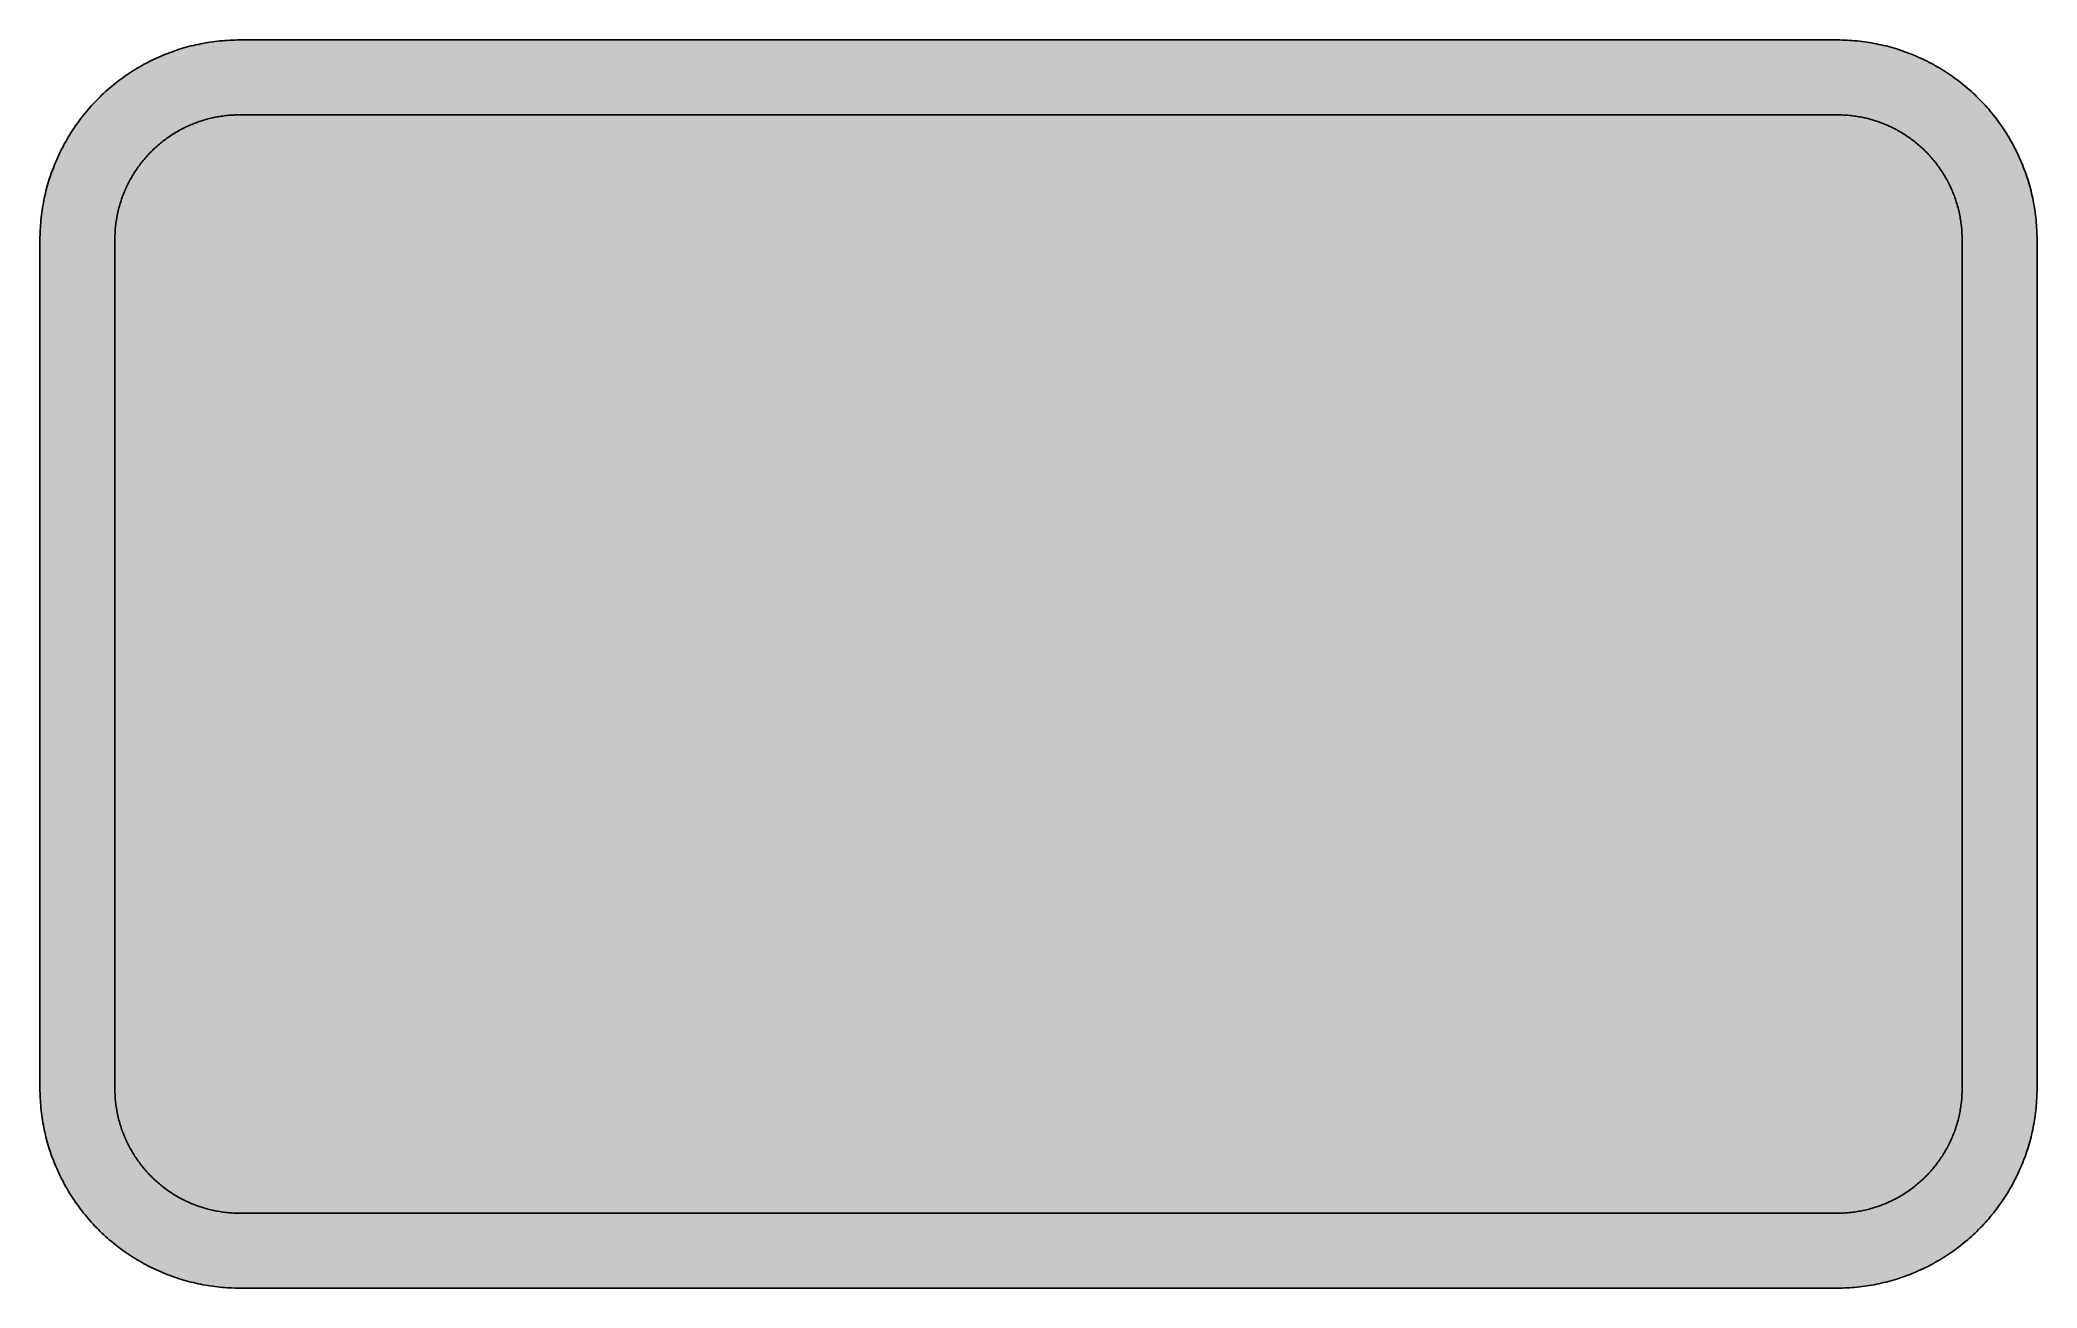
# Model space of a CAD drawing. Header units: millimetres. Extents: x 0 to 141, y 0 to 88.
import ezdxf

# ---------------------------------------------------------------- set-up
doc = ezdxf.new("R2010")
doc.units = ezdxf.units.MM

msp = doc.modelspace()

# ---------------------------------------------------------------- hatches: boundary and pattern name
for color, points in [(254, [(14.1633, 0.0536), (13.9878, 0.0533), (13.8125, 0.0559), (13.6373, 0.061), (13.462, 0.0686), (13.2893, 0.0787), (13.114, 0.0914), (12.9413, 0.1041), (12.7686, 0.1219), (12.5959, 0.1397), (12.4231, 0.16), (12.2504, 0.1829), (12.0777, 0.2057), (11.9075, 0.2337), (11.7373, 0.2616), (11.5672, 0.2921), (11.397, 0.3251), (11.2268, 0.3607), (11.0592, 0.3988), (10.8915, 0.4369), (10.7239, 0.4775), (10.5562, 0.5207), (10.3886, 0.5664), (10.2235, 0.6121), (10.0584, 0.6629), (9.8933, 0.7137), (9.7307, 0.7671), (9.5682, 0.8204), (9.4056, 0.8788), (9.2431, 0.9373), (9.083, 0.9982), (8.923, 1.0617), (8.763, 1.1252), (8.6055, 1.1938), (8.4455, 1.2624), (8.2906, 1.331), (8.1331, 1.4046), (7.9781, 1.4783), (7.8232, 1.5545), (7.6708, 1.6332), (7.5184, 1.7145), (7.366, 1.7958), (7.2161, 1.8796), (7.0663, 1.966), (6.919, 2.0523), (6.7716, 2.1438), (6.6243, 2.2352), (6.4795, 2.3266), (6.3348, 2.4232), (6.19, 2.5197), (6.0477, 2.6187), (5.908, 2.7178), (5.7683, 2.8194), (5.6286, 2.9235), (5.4915, 3.0302), (5.3543, 3.1369), (5.2197, 3.2461), (5.0851, 3.3579), (4.953, 3.4722), (4.8209, 3.5865), (4.6914, 3.7033), (4.5644, 3.8202), (4.4348, 3.9395), (4.3104, 4.0615), (4.1859, 4.1859), (4.0615, 4.3104), (3.9395, 4.4348), (3.8202, 4.5618), (3.7033, 4.6914), (3.5865, 4.8209), (3.4722, 4.953), (3.3579, 5.0851), (3.2487, 5.2197), (3.1369, 5.3543), (3.0302, 5.4915), (2.9235, 5.6286), (2.8194, 5.7683), (2.7178, 5.908), (2.6187, 6.0477), (2.5197, 6.19), (2.4232, 6.3348), (2.3266, 6.477), (2.2352, 6.6243), (2.1438, 6.7691), (2.0523, 6.919), (1.966, 7.0663), (1.8796, 7.2161), (1.7958, 7.366), (1.7145, 7.5184), (1.6332, 7.6708), (1.5545, 7.8232), (1.4783, 7.9781), (1.4046, 8.1331), (1.331, 8.2906), (1.2598, 8.4455), (1.1913, 8.603), (1.1252, 8.763), (1.0592, 8.923), (0.9982, 9.083), (0.9373, 9.2431), (0.8763, 9.4056), (0.8204, 9.5682), (0.7645, 9.7307), (0.7112, 9.8933), (0.6604, 10.0584), (0.6121, 10.2235), (0.5639, 10.3911), (0.5207, 10.5562), (0.4775, 10.7239), (0.4343, 10.8915), (0.3962, 11.0592), (0.3607, 11.2268), (0.3251, 11.397), (0.2921, 11.5672), (0.2616, 11.7373), (0.2311, 11.9075), (0.2057, 12.0802), (0.1803, 12.2504), (0.1575, 12.4231), (0.1372, 12.5959), (0.1194, 12.7686), (0.1041, 12.9413), (0.0889, 13.1166), (0.0787, 13.2893), (0.0686, 13.4645), (0.061, 13.6373), (0.0559, 13.8125), (0.0508, 13.9878), (0.0508, 14.163), (0.0522, 74.137), (0.0508, 74.3102), (0.0559, 74.4855), (0.061, 74.6608), (0.0686, 74.836), (0.0787, 75.0087), (0.0889, 75.184), (0.1041, 75.3567), (0.1194, 75.5294), (0.1372, 75.7022), (0.1575, 75.8749), (0.1803, 76.0476), (0.2057, 76.2178), (0.2311, 76.3905), (0.2616, 76.5607), (0.2921, 76.7309), (0.3251, 76.901), (0.3607, 77.0712), (0.3962, 77.2389), (0.4343, 77.4065), (0.4775, 77.5741), (0.5207, 77.7418), (0.5639, 77.9069), (0.6121, 78.0745), (0.6604, 78.2396), (0.7112, 78.4022), (0.7645, 78.5673), (0.8204, 78.7298), (0.8763, 78.8924), (0.9373, 79.055), (0.9982, 79.215), (1.0592, 79.375), (1.1252, 79.535), (1.1913, 79.6925), (1.2598, 79.85), (1.331, 80.0075), (1.4046, 80.1649), (1.4783, 80.3199), (1.5545, 80.4748), (1.6332, 80.6272), (1.7145, 80.7796), (1.7958, 80.932), (1.8796, 81.0819), (1.966, 81.2317), (2.0523, 81.3791), (2.1438, 81.5264), (2.2352, 81.6737), (2.3266, 81.8185), (2.4232, 81.9633), (2.5197, 82.108), (2.6187, 82.2503), (2.7178, 82.39), (2.8194, 82.5297), (2.9235, 82.6694), (3.0302, 82.8065), (3.1369, 82.9437), (3.2487, 83.0783), (3.3579, 83.2104), (3.4722, 83.345), (3.5865, 83.4746), (3.7033, 83.6066), (3.8202, 83.7336), (3.9395, 83.8606), (4.0615, 83.9876), (4.1859, 84.1121), (4.3104, 84.2366), (4.4348, 84.3585), (4.5644, 84.4779), (4.6914, 84.5947), (4.8209, 84.7115), (4.953, 84.8258), (5.0851, 84.9401), (5.2197, 85.0494), (5.3543, 85.1586), (5.4915, 85.2678), (5.6286, 85.3719), (5.7683, 85.4761), (5.908, 85.5802), (6.0477, 85.6793), (6.19, 85.7783), (6.3348, 85.8749), (6.4795, 85.9714), (6.6243, 86.0628), (6.7716, 86.1543), (6.919, 86.2457), (7.0663, 86.3321), (7.2161, 86.4184), (7.366, 86.5022), (7.5184, 86.5835), (7.6708, 86.6648), (7.8232, 86.7435), (7.9781, 86.8197), (8.1331, 86.8934), (8.2906, 86.9671), (8.4455, 87.0356), (8.6055, 87.1068), (8.763, 87.1728), (8.923, 87.2363), (9.083, 87.2998), (9.2431, 87.3608), (9.4056, 87.4192), (9.5682, 87.4776), (9.7307, 87.5335), (9.8933, 87.5868), (10.0584, 87.6376), (10.2235, 87.6859), (10.3886, 87.7341), (10.5562, 87.7773), (10.7239, 87.8205), (10.8915, 87.8611), (11.0592, 87.9018), (11.2268, 87.9373), (11.397, 87.9729), (11.5672, 88.0059), (11.7373, 88.0364), (11.9075, 88.0643), (12.0777, 88.0923), (12.2504, 88.1177), (12.4231, 88.138), (12.5959, 88.1583), (12.7686, 88.1786), (12.9413, 88.1939), (13.114, 88.2091), (13.2893, 88.2193), (13.462, 88.2294), (13.6373, 88.2371), (13.8125, 88.2421), (13.9878, 88.2447), (14.163, 88.2472), (127.0522, 88.2481), (127.2261, 88.2447), (127.4013, 88.2421), (127.5766, 88.2371), (127.7518, 88.2294), (127.9246, 88.2193), (128.0998, 88.2091), (128.2725, 88.1939), (128.4453, 88.1786), (128.618, 88.1583), (128.7907, 88.138), (128.9634, 88.1177), (129.1361, 88.0923), (129.3063, 88.0643), (129.4765, 88.0364), (129.6467, 88.0059), (129.8169, 87.9729), (129.987, 87.9373), (130.1547, 87.9018), (130.3223, 87.8611), (130.49, 87.8205), (130.6576, 87.7773), (130.8252, 87.7341), (130.9903, 87.6859), (131.1554, 87.6376), (131.3205, 87.5868), (131.4831, 87.5335), (131.6482, 87.4776), (131.8082, 87.4192), (131.9708, 87.3608), (132.1333, 87.2998), (132.2934, 87.2363), (132.4508, 87.1728), (132.6109, 87.1068), (132.7683, 87.0356), (132.9258, 86.9671), (133.0808, 86.8934), (133.2357, 86.8197), (133.3906, 86.7435), (133.543, 86.6648), (133.6954, 86.5835), (133.8478, 86.5022), (133.9977, 86.4184), (134.1476, 86.3321), (134.2974, 86.2457), (134.4447, 86.1543), (134.5895, 86.0628), (134.7368, 85.9714), (134.8816, 85.8749), (135.0239, 85.7783), (135.1661, 85.6793), (135.3083, 85.5802), (135.448, 85.4761), (135.5852, 85.3719), (135.7224, 85.2678), (135.8595, 85.1586), (135.9941, 85.0494), (136.1288, 84.9401), (136.2608, 84.8258), (136.3929, 84.7115), (136.5225, 84.5947), (136.652, 84.4779), (136.779, 84.3585), (136.906, 84.2366), (137.0305, 84.1121), (137.1524, 83.9876), (137.2743, 83.8606), (137.3937, 83.7336), (137.5131, 83.6066), (137.6274, 83.4746), (137.7442, 83.345), (137.856, 83.2104), (137.9677, 83.0783), (138.0769, 82.9437), (138.1836, 82.8065), (138.2903, 82.6694), (138.3944, 82.5297), (138.496, 82.39), (138.5976, 82.2503), (138.6942, 82.108), (138.7932, 81.9633), (138.8872, 81.8185), (138.9812, 81.6737), (139.0726, 81.5264), (139.1615, 81.3791), (139.2479, 81.2317), (139.3342, 81.0819), (139.4181, 80.932), (139.4993, 80.7796), (139.5806, 80.6272), (139.6594, 80.4748), (139.7356, 80.3199), (139.8092, 80.1649), (139.8829, 80.0075), (139.954, 79.85), (140.0226, 79.6925), (140.0886, 79.535), (140.1547, 79.375), (140.2156, 79.215), (140.2766, 79.055), (140.3375, 78.8924), (140.3934, 78.7298), (140.4493, 78.5673), (140.5026, 78.4022), (140.5534, 78.2396), (140.6017, 78.0745), (140.6474, 77.9069), (140.6931, 77.7418), (140.7363, 77.5741), (140.777, 77.4065), (140.8176, 77.2389), (140.8532, 77.0712), (140.8887, 76.901), (140.9217, 76.7309), (140.9522, 76.5607), (140.9802, 76.3905), (141.0081, 76.2178), (141.031, 76.0476), (141.0538, 75.8749), (141.0741, 75.7022), (141.0919, 75.5294), (141.1097, 75.3567), (141.1224, 75.184), (141.1351, 75.0087), (141.1453, 74.836), (141.1529, 74.6608), (141.158, 74.4855), (141.1605, 74.3102), (141.163, 74.135), (141.1633, 14.1647), (141.1605, 13.9878), (141.158, 13.8125), (141.1529, 13.6373), (141.1453, 13.4645), (141.1351, 13.2893), (141.1224, 13.1166), (141.1097, 12.9413), (141.0919, 12.7686), (141.0741, 12.5959), (141.0538, 12.4231), (141.031, 12.2504), (141.0081, 12.0802), (140.9802, 11.9075), (140.9522, 11.7373), (140.9217, 11.5672), (140.8887, 11.397), (140.8532, 11.2268), (140.8176, 11.0592), (140.777, 10.8915), (140.7363, 10.7239), (140.6931, 10.5562), (140.6474, 10.3911), (140.6017, 10.2235), (140.5534, 10.0584), (140.5026, 9.8933), (140.4493, 9.7307), (140.3934, 9.5682), (140.3375, 9.4056), (140.2766, 9.2431), (140.2156, 9.083), (140.1547, 8.923), (140.0886, 8.763), (140.0226, 8.603), (139.954, 8.4455), (139.8829, 8.2906), (139.8092, 8.1331), (139.7356, 7.9781), (139.6594, 7.8232), (139.5806, 7.6708), (139.4993, 7.5184), (139.4181, 7.366), (139.3342, 7.2161), (139.2479, 7.0663), (139.1615, 6.919), (139.0726, 6.7691), (138.9812, 6.6243), (138.8872, 6.477), (138.7932, 6.3348), (138.6942, 6.19), (138.5976, 6.0477), (138.496, 5.908), (138.3944, 5.7683), (138.2903, 5.6286), (138.1836, 5.4915), (138.0769, 5.3543), (137.9677, 5.2197), (137.856, 5.0851), (137.7442, 4.953), (137.6274, 4.8209), (137.5131, 4.6914), (137.3937, 4.5618), (137.2743, 4.4348), (137.1524, 4.3104), (137.0305, 4.1859), (136.906, 4.0615), (136.779, 3.9395), (136.652, 3.8202), (136.5225, 3.7033), (136.3929, 3.5865), (136.2608, 3.4722), (136.1288, 3.3579), (135.9941, 3.2461), (135.8595, 3.1369), (135.7224, 3.0302), (135.5852, 2.9235), (135.448, 2.8194), (135.3083, 2.7178), (135.1661, 2.6187), (135.0239, 2.5197), (134.8816, 2.4232), (134.7368, 2.3266), (134.5895, 2.2352), (134.4447, 2.1438), (134.2974, 2.0523), (134.1476, 1.966), (133.9977, 1.8796), (133.8478, 1.7958), (133.6954, 1.7145), (133.543, 1.6332), (133.3906, 1.5545), (133.2357, 1.4783), (133.0808, 1.4046), (132.9258, 1.331), (132.7683, 1.2624), (132.6109, 1.1938), (132.4508, 1.1252), (132.2934, 1.0617), (132.1333, 0.9982), (131.9708, 0.9373), (131.8082, 0.8788), (131.6482, 0.8204), (131.4831, 0.7671), (131.3205, 0.7137), (131.1554, 0.6629), (130.9903, 0.6121), (130.8252, 0.5664), (130.6576, 0.5207), (130.49, 0.4775), (130.3223, 0.4369), (130.1547, 0.3988), (129.987, 0.3607), (129.8169, 0.3251), (129.6467, 0.2921), (129.4765, 0.2616), (129.3063, 0.2337), (129.1361, 0.2057), (128.9634, 0.1829), (128.7907, 0.16), (128.618, 0.1397), (128.4453, 0.1219), (128.2725, 0.1041), (128.0998, 0.0914), (127.9246, 0.0787), (127.7518, 0.0686), (127.5766, 0.061), (127.4013, 0.0559), (127.2261, 0.0533), (127.0508, 0.0533)]), (144, [(14.1633, 5.3453), (14.0513, 5.3442), (13.9421, 5.3467), (13.8328, 5.3492), (13.7236, 5.3543), (13.6169, 5.3619), (13.5077, 5.3696), (13.3985, 5.3772), (13.2918, 5.3873), (13.1826, 5.3975), (13.0759, 5.4102), (12.9667, 5.4254), (12.86, 5.4407), (12.7533, 5.4585), (12.6467, 5.4762), (12.54, 5.494), (12.4333, 5.5143), (12.3292, 5.5372), (12.2225, 5.5601), (12.1183, 5.5855), (12.0117, 5.6109), (11.9075, 5.6363), (11.8034, 5.6642), (11.7018, 5.6947), (11.5976, 5.7252), (11.496, 5.7582), (11.3919, 5.7912), (11.2903, 5.8242), (11.1887, 5.8598), (11.0871, 5.8979), (10.988, 5.936), (10.8864, 5.9741), (10.7874, 6.0147), (10.6883, 6.0579), (10.5893, 6.0985), (10.4927, 6.1443), (10.3937, 6.19), (10.2972, 6.2357), (10.2006, 6.284), (10.1041, 6.3322), (10.0101, 6.383), (9.9162, 6.4338), (9.8222, 6.4872), (9.7282, 6.5405), (9.6342, 6.5938), (9.5428, 6.6497), (9.4513, 6.7081), (9.3599, 6.7666), (9.2685, 6.825), (9.1796, 6.8859), (9.0907, 6.9469), (9.0043, 7.0104), (8.9154, 7.0739), (8.829, 7.1399), (8.7427, 7.206), (8.6589, 7.272), (8.5725, 7.3406), (8.4887, 7.4092), (8.4074, 7.4803), (8.3236, 7.5514), (8.2423, 7.6251), (8.1636, 7.6987), (8.0823, 7.7724), (8.0035, 7.8486), (7.9273, 7.9273), (7.8486, 8.0035), (7.7749, 8.0823), (7.6987, 8.1636), (7.6251, 8.2423), (7.5514, 8.3236), (7.4803, 8.4074), (7.4092, 8.4887), (7.3406, 8.5725), (7.272, 8.6563), (7.206, 8.7427), (7.1399, 8.829), (7.0739, 8.9154), (7.0104, 9.0018), (6.9469, 9.0907), (6.8859, 9.1796), (6.825, 9.2685), (6.7666, 9.3599), (6.7081, 9.4513), (6.6497, 9.5428), (6.5938, 9.6342), (6.5405, 9.7282), (6.4872, 9.8196), (6.4338, 9.9136), (6.383, 10.0101), (6.3322, 10.1041), (6.284, 10.2006), (6.2357, 10.2972), (6.19, 10.3937), (6.1443, 10.4927), (6.0985, 10.5893), (6.0554, 10.6883), (6.0147, 10.7874), (5.9741, 10.8864), (5.9334, 10.988), (5.8953, 11.0871), (5.8598, 11.1887), (5.8242, 11.2903), (5.7887, 11.3919), (5.7556, 11.496), (5.7252, 11.5976), (5.6947, 11.7018), (5.6642, 11.8034), (5.6363, 11.9075), (5.6083, 12.0142), (5.5829, 12.1183), (5.5575, 12.2225), (5.5347, 12.3292), (5.5143, 12.4333), (5.494, 12.54), (5.4737, 12.6467), (5.4559, 12.7533), (5.4381, 12.86), (5.4229, 12.9667), (5.4102, 13.0759), (5.3975, 13.1826), (5.3848, 13.2918), (5.3746, 13.3985), (5.367, 13.5077), (5.3594, 13.6169), (5.3543, 13.7262), (5.3492, 13.8354), (5.3442, 13.9446), (5.3442, 14.0538), (5.3416, 14.163), (5.3439, 74.137), (5.3442, 74.2442), (5.3442, 74.3534), (5.3492, 74.4626), (5.3543, 74.5719), (5.3594, 74.6811), (5.367, 74.7903), (5.3746, 74.8995), (5.3848, 75.0062), (5.3975, 75.1154), (5.4102, 75.2221), (5.4229, 75.3313), (5.4381, 75.438), (5.4559, 75.5447), (5.4737, 75.6514), (5.494, 75.758), (5.5143, 75.8647), (5.5347, 75.9689), (5.5575, 76.0755), (5.5829, 76.1797), (5.6083, 76.2838), (5.6363, 76.3905), (5.6642, 76.4921), (5.6947, 76.5962), (5.7252, 76.7004), (5.7556, 76.802), (5.7887, 76.9061), (5.8242, 77.0077), (5.8598, 77.1093), (5.8953, 77.2109), (5.9334, 77.31), (5.9741, 77.4116), (6.0147, 77.5106), (6.0554, 77.6097), (6.0985, 77.7088), (6.1443, 77.8053), (6.19, 77.9043), (6.2357, 78.0009), (6.284, 78.0974), (6.3322, 78.1939), (6.383, 78.2879), (6.4338, 78.3819), (6.4872, 78.4758), (6.5405, 78.5698), (6.5938, 78.6638), (6.6497, 78.7552), (6.7081, 78.8467), (6.7666, 78.9381), (6.825, 79.027), (6.8859, 79.1185), (6.9469, 79.2074), (7.0104, 79.2937), (7.0739, 79.3826), (7.1399, 79.469), (7.206, 79.5553), (7.272, 79.6392), (7.3406, 79.7255), (7.4092, 79.8068), (7.4803, 79.8906), (7.5514, 79.9719), (7.6251, 80.0532), (7.6987, 80.1345), (7.7749, 80.2132), (7.8486, 80.2919), (7.9273, 80.3707), (8.0035, 80.4469), (8.0823, 80.5231), (8.1636, 80.5993), (8.2423, 80.6729), (8.3236, 80.7441), (8.4074, 80.8177), (8.4887, 80.8863), (8.5725, 80.9574), (8.6589, 81.026), (8.7427, 81.092), (8.829, 81.1581), (8.9154, 81.2241), (9.0043, 81.2876), (9.0907, 81.3511), (9.1796, 81.4121), (9.2685, 81.473), (9.3599, 81.5315), (9.4513, 81.5899), (9.5428, 81.6483), (9.6342, 81.7042), (9.7282, 81.7575), (9.8222, 81.8109), (9.9162, 81.8642), (10.0101, 81.915), (10.1041, 81.9658), (10.2006, 82.0141), (10.2972, 82.0623), (10.3937, 82.108), (10.4927, 82.1538), (10.5893, 82.1995), (10.6883, 82.2427), (10.7874, 82.2833), (10.8864, 82.3239), (10.988, 82.362), (11.0871, 82.4001), (11.1887, 82.4382), (11.2903, 82.4738), (11.3919, 82.5094), (11.496, 82.5424), (11.5976, 82.5729), (11.7018, 82.6033), (11.8034, 82.6338), (11.9075, 82.6618), (12.0117, 82.6897), (12.1183, 82.7151), (12.2225, 82.738), (12.3292, 82.7634), (12.4333, 82.7837), (12.54, 82.804), (12.6467, 82.8243), (12.7533, 82.8421), (12.86, 82.8573), (12.9667, 82.8726), (13.0759, 82.8878), (13.1826, 82.9005), (13.2918, 82.9107), (13.3985, 82.9208), (13.5077, 82.931), (13.6169, 82.9386), (13.7236, 82.9437), (13.8328, 82.9488), (13.9421, 82.9513), (14.0513, 82.9539), (14.163, 82.9564), (127.0522, 82.9564), (127.16, 82.9539), (127.2692, 82.9513), (127.3785, 82.9488), (127.4877, 82.9437), (127.5969, 82.9386), (127.7061, 82.931), (127.8153, 82.9208), (127.922, 82.9107), (128.0312, 82.9005), (128.1379, 82.8878), (128.2471, 82.8726), (128.3538, 82.8573), (128.4605, 82.8421), (128.5672, 82.8243), (128.6739, 82.804), (128.7805, 82.7837), (128.8872, 82.7634), (128.9914, 82.738), (129.0955, 82.7151), (129.2022, 82.6897), (129.3063, 82.6618), (129.4105, 82.6338), (129.5146, 82.6033), (129.6162, 82.5729), (129.7203, 82.5424), (129.8219, 82.5094), (129.9235, 82.4738), (130.0251, 82.4382), (130.1267, 82.4001), (130.2283, 82.362), (130.3274, 82.3239), (130.4265, 82.2833), (130.5255, 82.2427), (130.6246, 82.1995), (130.7236, 82.1538), (130.8202, 82.108), (130.9167, 82.0623), (131.0132, 82.0141), (131.1097, 81.9658), (131.2037, 81.915), (131.3002, 81.8642), (131.3942, 81.8109), (131.4882, 81.7575), (131.5796, 81.7042), (131.6711, 81.6483), (131.765, 81.5899), (131.8539, 81.5315), (131.9454, 81.473), (132.0343, 81.4121), (132.1232, 81.3511), (132.2121, 81.2876), (132.2984, 81.2241), (132.3848, 81.1581), (132.4712, 81.092), (132.5575, 81.026), (132.6413, 80.9574), (132.7252, 80.8863), (132.809, 80.8177), (132.8903, 80.7441), (132.9715, 80.6729), (133.0528, 80.5993), (133.1316, 80.5231), (133.2103, 80.4469), (133.289, 80.3707), (133.3652, 80.2919), (133.4414, 80.2132), (133.5151, 80.1345), (133.5888, 80.0532), (133.6624, 79.9719), (133.7335, 79.8906), (133.8047, 79.8068), (133.8732, 79.7255), (133.9418, 79.6392), (134.0104, 79.5553), (134.0764, 79.469), (134.1399, 79.3826), (134.2034, 79.2937), (134.2669, 79.2074), (134.3279, 79.1185), (134.3889, 79.027), (134.4498, 78.9381), (134.5057, 78.8467), (134.5641, 78.7552), (134.62, 78.6638), (134.6733, 78.5698), (134.7292, 78.4758), (134.78, 78.3819), (134.8308, 78.2879), (134.8816, 78.1939), (134.9299, 78.0974), (134.9781, 78.0009), (135.0264, 77.9043), (135.0696, 77.8053), (135.1153, 77.7088), (135.1585, 77.6097), (135.1991, 77.5106), (135.2398, 77.4116), (135.2804, 77.31), (135.3185, 77.2109), (135.3541, 77.1093), (135.3896, 77.0077), (135.4252, 76.9061), (135.4582, 76.802), (135.4887, 76.7004), (135.5192, 76.5962), (135.5496, 76.4921), (135.5776, 76.3905), (135.6055, 76.2838), (135.6309, 76.1797), (135.6538, 76.0755), (135.6766, 75.9689), (135.6995, 75.8647), (135.7198, 75.758), (135.7401, 75.6514), (135.7579, 75.5447), (135.7732, 75.438), (135.7884, 75.3313), (135.8036, 75.2221), (135.8163, 75.1154), (135.8265, 75.0062), (135.8367, 74.8995), (135.8468, 74.7903), (135.8544, 74.6811), (135.8595, 74.5719), (135.8646, 74.4626), (135.8671, 74.3534), (135.8697, 74.2442), (135.8697, 74.135), (135.8717, 14.1647), (135.8697, 14.0538), (135.8671, 13.9446), (135.8646, 13.8354), (135.8595, 13.7262), (135.8544, 13.6169), (135.8468, 13.5077), (135.8367, 13.3985), (135.8265, 13.2918), (135.8163, 13.1826), (135.8036, 13.0759), (135.7884, 12.9667), (135.7732, 12.86), (135.7579, 12.7533), (135.7401, 12.6467), (135.7198, 12.54), (135.6995, 12.4333), (135.6766, 12.3292), (135.6538, 12.2225), (135.6309, 12.1183), (135.6055, 12.0142), (135.5776, 11.9075), (135.5496, 11.8034), (135.5192, 11.7018), (135.4887, 11.5976), (135.4582, 11.496), (135.4252, 11.3919), (135.3896, 11.2903), (135.3541, 11.1887), (135.3185, 11.0871), (135.2804, 10.988), (135.2398, 10.8864), (135.1991, 10.7874), (135.1585, 10.6883), (135.1153, 10.5893), (135.0696, 10.4927), (135.0264, 10.3937), (134.9781, 10.2972), (134.9299, 10.2006), (134.8816, 10.1041), (134.8308, 10.0101), (134.78, 9.9136), (134.7292, 9.8196), (134.6733, 9.7282), (134.62, 9.6342), (134.5641, 9.5428), (134.5057, 9.4513), (134.4498, 9.3599), (134.3889, 9.2685), (134.3279, 9.1796), (134.2669, 9.0907), (134.2034, 9.0018), (134.1399, 8.9154), (134.0764, 8.829), (134.0104, 8.7427), (133.9418, 8.6563), (133.8732, 8.5725), (133.8047, 8.4887), (133.7335, 8.4074), (133.6624, 8.3236), (133.5888, 8.2423), (133.5151, 8.1636), (133.4414, 8.0823), (133.3652, 8.0035), (133.289, 7.9273), (133.2103, 7.8486), (133.1316, 7.7724), (133.0528, 7.6987), (132.9715, 7.6251), (132.8903, 7.5514), (132.809, 7.4803), (132.7252, 7.4092), (132.6413, 7.3406), (132.5575, 7.272), (132.4712, 7.206), (132.3848, 7.1399), (132.2984, 7.0739), (132.2121, 7.0104), (132.1232, 6.9469), (132.0343, 6.8859), (131.9454, 6.825), (131.8539, 6.7666), (131.765, 6.7081), (131.6711, 6.6497), (131.5796, 6.5938), (131.4882, 6.5405), (131.3942, 6.4872), (131.3002, 6.4338), (131.2037, 6.383), (131.1097, 6.3322), (131.0132, 6.284), (130.9167, 6.2357), (130.8202, 6.19), (130.7236, 6.1443), (130.6246, 6.0985), (130.5255, 6.0579), (130.4265, 6.0147), (130.3274, 5.9741), (130.2283, 5.936), (130.1267, 5.8979), (130.0251, 5.8598), (129.9235, 5.8242), (129.8219, 5.7912), (129.7203, 5.7582), (129.6162, 5.7252), (129.5146, 5.6947), (129.4105, 5.6642), (129.3063, 5.6363), (129.2022, 5.6109), (129.0955, 5.5855), (128.9914, 5.5601), (128.8872, 5.5372), (128.7805, 5.5143), (128.6739, 5.494), (128.5672, 5.4762), (128.4605, 5.4585), (128.3538, 5.4407), (128.2471, 5.4254), (128.1379, 5.4102), (128.0312, 5.3975), (127.922, 5.3873), (127.8153, 5.3772), (127.7061, 5.3696), (127.5969, 5.3619), (127.4877, 5.3543), (127.3785, 5.3492), (127.2692, 5.3467), (127.16, 5.3442), (127.0508, 5.3442)])]:
    msp.add_hatch(color=color).paths.add_polyline_path(points)
h = msp.add_hatch(color=254)
edge = h.paths.add_edge_path()
edge.add_line((52.1589, 63.4115), (52.3646, 63.4086))
edge.add_line((52.3646, 63.4086), (52.5729, 63.406))
edge.add_line((52.5729, 63.406), (52.7787, 63.4009))
edge.add_line((52.7787, 63.4009), (52.9844, 63.3933))
edge.add_line((52.9844, 63.3933), (53.1876, 63.3832))
edge.add_line((53.1876, 63.3832), (53.3908, 63.3705))
edge.add_line((53.3908, 63.3705), (53.5915, 63.3552))
edge.add_line((53.5915, 63.3552), (53.7921, 63.3374))
edge.add_line((53.7921, 63.3374), (53.9902, 63.3171))
edge.add_line((53.9902, 63.3171), (54.1858, 63.2943))
edge.add_line((54.1858, 63.2943), (54.3814, 63.2689))
edge.add_line((54.3814, 63.2689), (54.577, 63.2409))
edge.add_line((54.577, 63.2409), (54.7675, 63.2104))
edge.add_line((54.7675, 63.2104), (54.958, 63.1749))
edge.add_line((54.958, 63.1749), (55.1459, 63.1368))
edge.add_line((55.1459, 63.1368), (55.3339, 63.0961))
edge.add_line((55.3339, 63.0961), (55.5168, 63.053))
edge.add_line((55.5168, 63.053), (55.6997, 63.0072))
edge.add_line((55.6997, 63.0072), (55.88, 62.9564))
edge.add_line((55.88, 62.9564), (56.0578, 62.9031))
edge.add_line((56.0578, 62.9031), (56.2331, 62.8447))
edge.add_line((56.2331, 62.8447), (56.4058, 62.7837))
edge.add_line((56.4058, 62.7837), (56.576, 62.7202))
edge.add_line((56.576, 62.7202), (56.7436, 62.6516))
edge.add_line((56.7436, 62.6516), (56.9087, 62.578))
edge.add_line((56.9087, 62.578), (57.0713, 62.5043))
edge.add_line((57.0713, 62.5043), (57.2313, 62.423))
edge.add_line((57.2313, 62.423), (57.3888, 62.3392))
edge.add_line((57.3888, 62.3392), (57.5437, 62.2529))
edge.add_line((57.5437, 62.2529), (57.6936, 62.1614))
edge.add_line((57.6936, 62.1614), (57.8409, 62.0649))
edge.add_line((57.8409, 62.0649), (57.9857, 61.9633))
edge.add_line((57.9857, 61.9633), (58.1279, 61.8592))
edge.add_line((58.1279, 61.8592), (58.2651, 61.7499))
edge.add_line((58.2651, 61.7499), (58.3997, 61.6356))
edge.add_line((58.3997, 61.6356), (58.5318, 61.5188))
edge.add_line((58.5318, 61.5188), (58.6588, 61.3943))
edge.add_line((58.6588, 61.3943), (58.7832, 61.2673))
edge.add_line((58.7832, 61.2673), (58.9026, 61.1353))
edge.add_line((58.9026, 61.1353), (59.0194, 60.9981))
edge.add_line((59.0194, 60.9981), (59.1337, 60.8559))
edge.add_line((59.1337, 60.8559), (59.2404, 60.7085))
edge.add_line((59.2404, 60.7085), (59.3471, 60.5587))
edge.add_line((59.3471, 60.5587), (59.4462, 60.4012))
edge.add_line((59.4462, 60.4012), (59.5427, 60.2386))
edge.add_line((59.5427, 60.2386), (59.6341, 60.071))
edge.add_line((59.6341, 60.071), (59.723, 59.8983))
edge.add_line((59.723, 59.8983), (59.8068, 59.7179))
edge.add_line((59.8068, 59.7179), (59.8856, 59.5351))
edge.add_line((59.8856, 59.5351), (59.9592, 59.3471))
edge.add_line((59.9592, 59.3471), (60.0304, 59.1515))
edge.add_line((60.0304, 59.1515), (60.0939, 58.9509))
edge.add_line((60.0939, 58.9509), (60.1548, 58.7426))
edge.add_line((60.1548, 58.7426), (60.2107, 58.5318))
edge.add_line((60.2107, 58.5318), (60.2615, 58.3133))
edge.add_line((60.2615, 58.3133), (60.3072, 58.0898))
edge.add_line((60.3072, 58.0898), (60.3479, 57.8587))
edge.add_line((60.3479, 57.8587), (60.3834, 57.6224))
edge.add_line((60.3834, 57.6224), (60.4139, 57.3811))
edge.add_line((60.4139, 57.3811), (60.4368, 57.1322))
edge.add_line((60.4368, 57.1322), (60.4571, 56.8757))
edge.add_line((60.4571, 56.8757), (60.4698, 56.6141))
edge.add_line((60.4698, 56.6141), (60.4799, 56.3474))
edge.add_line((60.4799, 56.3474), (60.4825, 56.073))
edge.add_line((60.4825, 56.073), (60.4672, 55.5219))
edge.add_line((60.4672, 55.5219), (60.4241, 54.9834))
edge.add_line((60.4241, 54.9834), (60.3529, 54.4601))
edge.add_line((60.3529, 54.4601), (60.2539, 53.9521))
edge.add_line((60.2539, 53.9521), (60.1294, 53.4568))
edge.add_line((60.1294, 53.4568), (59.977, 52.9717))
edge.add_line((59.977, 52.9717), (59.8043, 52.4993))
edge.add_line((59.8043, 52.4993), (59.6062, 52.037))
edge.add_line((59.6062, 52.037), (59.3852, 51.5849))
edge.add_line((59.3852, 51.5849), (59.1439, 51.1429))
edge.add_line((59.1439, 51.1429), (58.8823, 50.7086))
edge.add_line((58.8823, 50.7086), (58.6003, 50.2844))
edge.add_line((58.6003, 50.2844), (58.3006, 49.8653))
edge.add_line((58.3006, 49.8653), (57.9806, 49.4563))
edge.add_line((57.9806, 49.4563), (57.6478, 49.0525))
edge.add_line((57.6478, 49.0525), (57.2948, 48.6537))
edge.add_line((57.2948, 48.6537), (56.9316, 48.26))
edge.add_line((56.9316, 48.26), (56.5506, 47.8714))
edge.add_line((56.5506, 47.8714), (56.1569, 47.4878))
edge.add_line((56.1569, 47.4878), (55.753, 47.1043))
edge.add_line((55.753, 47.1043), (55.3364, 46.7258))
edge.add_line((55.3364, 46.7258), (54.9097, 46.3499))
edge.add_line((54.9097, 46.3499), (54.4754, 45.974))
edge.add_line((54.4754, 45.974), (54.0309, 45.5981))
edge.add_line((54.0309, 45.5981), (53.5788, 45.2222))
edge.add_line((53.5788, 45.2222), (53.1216, 44.8462))
edge.add_line((53.1216, 44.8462), (52.6567, 44.4703))
edge.add_line((52.6567, 44.4703), (52.1894, 44.0919))
edge.add_line((52.1894, 44.0919), (51.7169, 43.7083))
edge.add_line((51.7169, 43.7083), (51.242, 43.3248))
edge.add_line((51.242, 43.3248), (50.7644, 42.9362))
edge.add_line((50.7644, 42.9362), (50.2869, 42.5425))
edge.add_line((50.2869, 42.5425), (49.8094, 42.1462))
edge.add_line((49.8094, 42.1462), (49.3319, 41.7424))
edge.add_line((49.3319, 41.7424), (48.8569, 41.3334))
edge.add_line((48.8569, 41.3334), (48.3845, 40.9143))
edge.add_line((48.3845, 40.9143), (47.9171, 40.4901))
edge.add_line((47.9171, 40.4901), (47.4523, 40.0583))
edge.add_line((47.4523, 40.0583), (46.9951, 39.6164))
edge.add_line((46.9951, 39.6164), (46.543, 39.1643))
edge.add_line((46.543, 39.1643), (46.0985, 38.7045))
edge.add_line((46.0985, 38.7045), (45.6641, 38.2321))
edge.add_line((45.6641, 38.2321), (45.2374, 37.7495))
edge.add_line((45.2374, 37.7495), (44.8208, 37.2542))
edge.add_line((44.8208, 37.2542), (44.4144, 36.7436))
edge.add_line((44.4144, 36.7436), (44.0233, 36.2229))
edge.add_line((44.0233, 36.2229), (43.6423, 35.687))
edge.add_line((43.6423, 35.687), (43.2765, 35.1384))
edge.add_line((43.2765, 35.1384), (42.926, 34.5719))
edge.add_line((42.926, 34.5719), (42.5907, 33.9903))
edge.add_line((42.5907, 33.9903), (42.2732, 33.3934))
edge.add_line((42.2732, 33.3934), (41.9735, 32.7787))
edge.add_line((41.9735, 32.7787), (41.6916, 32.1462))
edge.add_line((41.6916, 32.1462), (41.4299, 31.4935))
edge.add_line((41.4299, 31.4935), (41.1886, 30.8229))
edge.add_line((41.1886, 30.8229), (40.9677, 30.1346))
edge.add_line((40.9677, 30.1346), (40.7695, 29.4234))
edge.add_line((40.7695, 29.4234), (40.5943, 28.6918))
edge.add_line((40.5943, 28.6918), (40.4444, 27.94))
edge.add_line((40.4444, 27.94), (40.32, 27.1653))
edge.add_line((40.32, 27.1653), (40.2209, 26.3652))
edge.add_line((40.2209, 26.3652), (40.1498, 25.5448))
edge.add_line((40.1498, 25.5448), (40.1066, 24.699))
edge.add_line((40.1066, 24.699), (40.0914, 23.8277))
edge.add_line((40.0914, 23.8277), (40.0925, 19.4564))
edge.add_line((40.0925, 19.4564), (67.3985, 19.4564))
edge.add_line((67.3985, 19.4564), (67.3985, 25.7344))
edge.add_line((67.3985, 25.7344), (47.5008, 25.7344))
edge.add_line((47.5008, 25.7344), (47.5132, 26.3296))
edge.add_line((47.5132, 26.3296), (47.559, 26.9113))
edge.add_line((47.559, 26.9113), (47.6301, 27.4777))
edge.add_line((47.6301, 27.4777), (47.7266, 28.0289))
edge.add_line((47.7266, 28.0289), (47.8511, 28.5674))
edge.add_line((47.8511, 28.5674), (48.0009, 29.0932))
edge.add_line((48.0009, 29.0932), (48.1762, 29.6037))
edge.add_line((48.1762, 29.6037), (48.3718, 30.1015))
edge.add_line((48.3718, 30.1015), (48.5927, 30.5892))
edge.add_line((48.5927, 30.5892), (48.834, 31.0667))
edge.add_line((48.834, 31.0667), (49.0931, 31.5341))
edge.add_line((49.0931, 31.5341), (49.3751, 31.9888))
edge.add_line((49.3751, 31.9888), (49.6748, 32.4358))
edge.add_line((49.6748, 32.4358), (49.9923, 32.8752))
edge.add_line((49.9923, 32.8752), (50.325, 33.3045))
edge.add_line((50.325, 33.3045), (50.6755, 33.7261))
edge.add_line((50.6755, 33.7261), (51.0388, 34.1427))
edge.add_line((51.0388, 34.1427), (51.4172, 34.5516))
edge.add_line((51.4172, 34.5516), (51.8084, 34.9555))
edge.add_line((51.8084, 34.9555), (52.2122, 35.3543))
edge.add_line((52.2122, 35.3543), (52.6263, 35.748))
edge.add_line((52.6263, 35.748), (53.053, 36.1366))
edge.add_line((53.053, 36.1366), (53.4873, 36.5227))
edge.add_line((53.4873, 36.5227), (53.9293, 36.9062))
edge.add_line((53.9293, 36.9062), (54.3789, 37.2872))
edge.add_line((54.3789, 37.2872), (54.8361, 37.6682))
edge.add_line((54.8361, 37.6682), (55.2983, 38.0467))
edge.add_line((55.2983, 38.0467), (55.7657, 38.4226))
edge.add_line((55.7657, 38.4226), (56.2356, 38.801))
edge.add_line((56.2356, 38.801), (56.708, 39.1795))
edge.add_line((56.708, 39.1795), (57.183, 39.5605))
edge.add_line((57.183, 39.5605), (57.6605, 39.9415))
edge.add_line((57.6605, 39.9415), (58.1355, 40.325))
edge.add_line((58.1355, 40.325), (58.6105, 40.7137))
edge.add_line((58.6105, 40.7137), (59.0855, 41.1048))
edge.add_line((59.0855, 41.1048), (59.5554, 41.4985))
edge.add_line((59.5554, 41.4985), (60.0227, 41.8998))
edge.add_line((60.0227, 41.8998), (60.485, 42.3037))
edge.add_line((60.485, 42.3037), (60.9397, 42.7152))
edge.add_line((60.9397, 42.7152), (61.3918, 43.1317))
edge.add_line((61.3918, 43.1317), (61.8338, 43.5559))
edge.add_line((61.8338, 43.5559), (62.2681, 43.9903))
edge.add_line((62.2681, 43.9903), (62.6923, 44.4297))
edge.add_line((62.6923, 44.4297), (63.1063, 44.8793))
edge.add_line((63.1063, 44.8793), (63.5102, 45.339))
edge.add_line((63.5102, 45.339), (63.9013, 45.8064))
edge.add_line((63.9013, 45.8064), (64.2798, 46.2864))
edge.add_line((64.2798, 46.2864), (64.6455, 46.7792))
edge.add_line((64.6455, 46.7792), (64.9935, 47.2821))
edge.add_line((64.9935, 47.2821), (65.3288, 47.7952))
edge.add_line((65.3288, 47.7952), (65.6463, 48.3235))
edge.add_line((65.6463, 48.3235), (65.946, 48.8645))
edge.add_line((65.946, 48.8645), (66.2254, 49.4208))
edge.add_line((66.2254, 49.4208), (66.487, 49.9923))
edge.add_line((66.487, 49.9923), (66.7283, 50.579))
edge.add_line((66.7283, 50.579), (66.9468, 51.181))
edge.add_line((66.9468, 51.181), (67.1449, 51.7982))
edge.add_line((67.1449, 51.7982), (67.3176, 52.4332))
edge.add_line((67.3176, 52.4332), (67.4675, 53.086))
edge.add_line((67.4675, 53.086), (67.5919, 53.7566))
edge.add_line((67.5919, 53.7566), (67.691, 54.4474))
edge.add_line((67.691, 54.4474), (67.7621, 55.1586))
edge.add_line((67.7621, 55.1586), (67.8053, 55.8876))
edge.add_line((67.8053, 55.8876), (67.8205, 56.6369))
edge.add_line((67.8205, 56.6369), (67.8155, 57.0128))
edge.add_line((67.8155, 57.0128), (67.8028, 57.3811))
edge.add_line((67.8028, 57.3811), (67.7824, 57.7469))
edge.add_line((67.7824, 57.7469), (67.7545, 58.1076))
edge.add_line((67.7545, 58.1076), (67.7164, 58.4632))
edge.add_line((67.7164, 58.4632), (67.6707, 58.8137))
edge.add_line((67.6707, 58.8137), (67.6173, 59.1591))
edge.add_line((67.6173, 59.1591), (67.5564, 59.502))
edge.add_line((67.5564, 59.502), (67.4853, 59.8373))
edge.add_line((67.4853, 59.8373), (67.4091, 60.1675))
edge.add_line((67.4091, 60.1675), (67.3227, 60.4952))
edge.add_line((67.3227, 60.4952), (67.2287, 60.8152))
edge.add_line((67.2287, 60.8152), (67.1271, 61.1327))
edge.add_line((67.1271, 61.1327), (67.0179, 61.4426))
edge.add_line((67.0179, 61.4426), (66.9011, 61.7474))
edge.add_line((66.9011, 61.7474), (66.7766, 62.0471))
edge.add_line((66.7766, 62.0471), (66.6445, 62.3443))
edge.add_line((66.6445, 62.3443), (66.5048, 62.6339))
edge.add_line((66.5048, 62.6339), (66.3575, 62.9183))
edge.add_line((66.3575, 62.9183), (66.2026, 63.1952))
edge.add_line((66.2026, 63.1952), (66.04, 63.4695))
edge.add_line((66.04, 63.4695), (65.8698, 63.7388))
edge.add_line((65.8698, 63.7388), (65.692, 64.0004))
edge.add_line((65.692, 64.0004), (65.5066, 64.2569))
edge.add_line((65.5066, 64.2569), (65.3136, 64.5084))
edge.add_line((65.3136, 64.5084), (65.1129, 64.7548))
edge.add_line((65.1129, 64.7548), (64.9072, 64.9961))
edge.add_line((64.9072, 64.9961), (64.6913, 65.2297))
edge.add_line((64.6913, 65.2297), (64.4703, 65.4583))
edge.add_line((64.4703, 65.4583), (64.2417, 65.6819))
edge.add_line((64.2417, 65.6819), (64.0055, 65.8978))
edge.add_line((64.0055, 65.8978), (63.7642, 66.1086))
edge.add_line((63.7642, 66.1086), (63.5127, 66.3143))
edge.add_line((63.5127, 66.3143), (63.2562, 66.515))
edge.add_line((63.2562, 66.515), (62.992, 66.708))
edge.add_line((62.992, 66.708), (62.7228, 66.896))
edge.add_line((62.7228, 66.896), (62.4459, 67.0763))
edge.add_line((62.4459, 67.0763), (62.1614, 67.2516))
edge.add_line((62.1614, 67.2516), (61.8693, 67.4218))
edge.add_line((61.8693, 67.4218), (61.5721, 67.5843))
edge.add_line((61.5721, 67.5843), (61.2673, 67.7418))
edge.add_line((61.2673, 67.7418), (60.9549, 67.8917))
edge.add_line((60.9549, 67.8917), (60.6374, 68.0364))
edge.add_line((60.6374, 68.0364), (60.3123, 68.1761))
edge.add_line((60.3123, 68.1761), (59.9821, 68.3057))
edge.add_line((59.9821, 68.3057), (59.6443, 68.4327))
edge.add_line((59.6443, 68.4327), (59.3014, 68.5495))
edge.add_line((59.3014, 68.5495), (58.9509, 68.6638))
edge.add_line((58.9509, 68.6638), (58.5927, 68.768))
edge.add_line((58.5927, 68.768), (58.232, 68.8696))
edge.add_line((58.232, 68.8696), (57.8612, 68.961))
edge.add_line((57.8612, 68.961), (57.4853, 69.0474))
edge.add_line((57.4853, 69.0474), (57.1043, 69.1261))
edge.add_line((57.1043, 69.1261), (56.7182, 69.1998))
edge.add_line((56.7182, 69.1998), (56.322, 69.2658))
edge.add_line((56.322, 69.2658), (55.9232, 69.3242))
edge.add_line((55.9232, 69.3242), (55.5168, 69.3776))
edge.add_line((55.5168, 69.3776), (55.1053, 69.4233))
edge.add_line((55.1053, 69.4233), (54.6862, 69.4614))
edge.add_line((54.6862, 69.4614), (54.2646, 69.4919))
edge.add_line((54.2646, 69.4919), (53.8328, 69.5173))
edge.add_line((53.8328, 69.5173), (53.3984, 69.535))
edge.add_line((53.3984, 69.535), (52.9565, 69.5452))
edge.add_line((52.9565, 69.5452), (52.5094, 69.5503))
edge.add_line((52.5094, 69.5503), (52.2427, 69.5477))
edge.add_line((52.2427, 69.5477), (51.9786, 69.5427))
edge.add_line((51.9786, 69.5427), (51.7144, 69.5325))
edge.add_line((51.7144, 69.5325), (51.4528, 69.5223))
edge.add_line((51.4528, 69.5223), (51.1937, 69.5046))
edge.add_line((51.1937, 69.5046), (50.9346, 69.4868))
edge.add_line((50.9346, 69.4868), (50.6781, 69.4639))
edge.add_line((50.6781, 69.4639), (50.4241, 69.4385))
edge.add_line((50.4241, 69.4385), (50.1701, 69.4106))
edge.add_line((50.1701, 69.4106), (49.9212, 69.3801))
edge.add_line((49.9212, 69.3801), (49.6722, 69.3445))
edge.add_line((49.6722, 69.3445), (49.4233, 69.309))
edge.add_line((49.4233, 69.309), (49.1795, 69.2683))
edge.add_line((49.1795, 69.2683), (48.9356, 69.2252))
edge.add_line((48.9356, 69.2252), (48.6943, 69.1794))
edge.add_line((48.6943, 69.1794), (48.4556, 69.1312))
edge.add_line((48.4556, 69.1312), (48.2168, 69.0804))
edge.add_line((48.2168, 69.0804), (47.9806, 69.027))
edge.add_line((47.9806, 69.027), (47.7469, 68.9712))
edge.add_line((47.7469, 68.9712), (47.5158, 68.9127))
edge.add_line((47.5158, 68.9127), (47.2872, 68.8518))
edge.add_line((47.2872, 68.8518), (47.0586, 68.7883))
edge.add_line((47.0586, 68.7883), (46.8325, 68.7248))
edge.add_line((46.8325, 68.7248), (46.609, 68.6562))
edge.add_line((46.609, 68.6562), (46.3855, 68.5876))
edge.add_line((46.3855, 68.5876), (46.167, 68.5165))
edge.add_line((46.167, 68.5165), (45.9486, 68.4428))
edge.add_line((45.9486, 68.4428), (45.7327, 68.3666))
edge.add_line((45.7327, 68.3666), (45.5193, 68.2904))
edge.add_line((45.5193, 68.2904), (45.306, 68.2117))
edge.add_line((45.306, 68.2117), (45.0977, 68.133))
edge.add_line((45.0977, 68.133), (44.8894, 68.0491))
edge.add_line((44.8894, 68.0491), (44.6837, 67.9679))
edge.add_line((44.6837, 67.9679), (44.4805, 67.8815))
edge.add_line((44.4805, 67.8815), (44.2798, 67.7951))
edge.add_line((44.2798, 67.7951), (44.0792, 67.7088))
edge.add_line((44.0792, 67.7088), (43.881, 67.6199))
edge.add_line((43.881, 67.6199), (43.688, 67.5284))
edge.add_line((43.688, 67.5284), (43.495, 67.437))
edge.add_line((43.495, 67.437), (43.3019, 67.3456))
edge.add_line((43.3019, 67.3456), (43.114, 67.2516))
edge.add_line((43.114, 67.2516), (42.9285, 67.1576))
edge.add_line((42.9285, 67.1576), (42.7431, 67.0611))
edge.add_line((42.7431, 67.0611), (42.5602, 66.9646))
edge.add_line((42.5602, 66.9646), (42.3799, 66.868))
edge.add_line((42.3799, 66.868), (42.2021, 66.7715))
edge.add_line((42.2021, 66.7715), (42.0268, 66.6725))
edge.add_line((42.0268, 66.6725), (41.8541, 66.5734))
edge.add_line((41.8541, 66.5734), (41.6814, 66.4743))
edge.add_line((41.6814, 66.4743), (41.5138, 66.3727))
edge.add_line((41.5138, 66.3727), (41.3461, 66.2737))
edge.add_line((41.3461, 66.2737), (41.181, 66.1721))
edge.add_line((41.181, 66.1721), (41.0185, 66.073))
edge.add_line((41.0185, 66.073), (40.8584, 65.9714))
edge.add_line((40.8584, 65.9714), (40.701, 65.8698))
edge.add_line((40.701, 65.8698), (40.546, 65.7682))
edge.add_line((40.546, 65.7682), (40.3936, 65.6666))
edge.add_line((40.3936, 65.6666), (40.2412, 65.565))
edge.add_line((40.2412, 65.565), (40.0939, 65.4634))
edge.add_line((40.0939, 65.4634), (39.9466, 65.3644))
edge.add_line((39.9466, 65.3644), (39.8043, 65.2628))
edge.add_line((39.8043, 65.2628), (39.6621, 65.1637))
edge.add_line((39.6621, 65.1637), (39.5224, 65.0621))
edge.add_line((39.5224, 65.0621), (39.3852, 64.963))
edge.add_line((39.3852, 64.963), (42.4215, 60.0258))
edge.add_line((42.4215, 60.0258), (42.5679, 60.1167))
edge.add_line((42.5679, 60.1167), (42.7177, 60.2082))
edge.add_line((42.7177, 60.2082), (42.865, 60.2996))
edge.add_line((42.865, 60.2996), (43.0098, 60.3885))
edge.add_line((43.0098, 60.3885), (43.1571, 60.4774))
edge.add_line((43.1571, 60.4774), (43.3045, 60.5638))
edge.add_line((43.3045, 60.5638), (43.4492, 60.6501))
edge.add_line((43.4492, 60.6501), (43.594, 60.7365))
edge.add_line((43.594, 60.7365), (43.7388, 60.8228))
edge.add_line((43.7388, 60.8228), (43.8836, 60.9067))
edge.add_line((43.8836, 60.9067), (44.0284, 60.9879))
edge.add_line((44.0284, 60.9879), (44.1706, 61.0692))
edge.add_line((44.1706, 61.0692), (44.3154, 61.1505))
edge.add_line((44.3154, 61.1505), (44.4576, 61.2318))
edge.add_line((44.4576, 61.2318), (44.6024, 61.308))
edge.add_line((44.6024, 61.308), (44.7446, 61.3867))
edge.add_line((44.7446, 61.3867), (44.8894, 61.4629))
edge.add_line((44.8894, 61.4629), (45.0317, 61.5391))
edge.add_line((45.0317, 61.5391), (45.1739, 61.6128))
edge.add_line((45.1739, 61.6128), (45.3187, 61.6839))
edge.add_line((45.3187, 61.6839), (45.4609, 61.7576))
edge.add_line((45.4609, 61.7576), (45.6057, 61.8261))
edge.add_line((45.6057, 61.8261), (45.7479, 61.8947))
edge.add_line((45.7479, 61.8947), (45.8927, 61.9633))
edge.add_line((45.8927, 61.9633), (46.035, 62.0293))
edge.add_line((46.035, 62.0293), (46.1797, 62.0954))
edge.add_line((46.1797, 62.0954), (46.3245, 62.1589))
edge.add_line((46.3245, 62.1589), (46.4693, 62.2224))
edge.add_line((46.4693, 62.2224), (46.6141, 62.2833))
edge.add_line((46.6141, 62.2833), (46.7589, 62.3418))
edge.add_line((46.7589, 62.3418), (46.9036, 62.4002))
edge.add_line((46.9036, 62.4002), (47.051, 62.4586))
edge.add_line((47.051, 62.4586), (47.1983, 62.5145))
edge.add_line((47.1983, 62.5145), (47.3456, 62.5678))
edge.add_line((47.3456, 62.5678), (47.4929, 62.6186))
edge.add_line((47.4929, 62.6186), (47.6402, 62.672))
edge.add_line((47.6402, 62.672), (47.7901, 62.7202))
edge.add_line((47.7901, 62.7202), (47.9374, 62.7685))
edge.add_line((47.9374, 62.7685), (48.0873, 62.8142))
edge.add_line((48.0873, 62.8142), (48.2397, 62.8599))
edge.add_line((48.2397, 62.8599), (48.3921, 62.9031))
edge.add_line((48.3921, 62.9031), (48.5419, 62.9437))
edge.add_line((48.5419, 62.9437), (48.6969, 62.9844))
edge.add_line((48.6969, 62.9844), (48.8493, 63.0225))
edge.add_line((48.8493, 63.0225), (49.0042, 63.058))
edge.add_line((49.0042, 63.058), (49.1617, 63.0936))
edge.add_line((49.1617, 63.0936), (49.3166, 63.1266))
edge.add_line((49.3166, 63.1266), (49.4741, 63.1596))
edge.add_line((49.4741, 63.1596), (49.6341, 63.1876))
edge.add_line((49.6341, 63.1876), (49.7942, 63.2155))
edge.add_line((49.7942, 63.2155), (49.9542, 63.2435))
edge.add_line((49.9542, 63.2435), (50.1167, 63.2663))
edge.add_line((50.1167, 63.2663), (50.2793, 63.2892))
edge.add_line((50.2793, 63.2892), (50.4444, 63.3095))
edge.add_line((50.4444, 63.3095), (50.6095, 63.3298))
edge.add_line((50.6095, 63.3298), (50.7746, 63.3451))
edge.add_line((50.7746, 63.3451), (50.9422, 63.3603))
edge.add_line((50.9422, 63.3603), (51.1124, 63.373))
edge.add_line((51.1124, 63.373), (51.2826, 63.3857))
edge.add_line((51.2826, 63.3857), (51.4553, 63.3933))
edge.add_line((51.4553, 63.3933), (51.628, 63.4009))
edge.add_line((51.628, 63.4009), (51.8033, 63.406))
edge.add_line((51.8033, 63.406), (51.9786, 63.4086))
edge.add_line((51.9786, 63.4086), (52.1589, 63.4111))
edge = h.paths.add_edge_path(flags=16)
edge.add_line((101.8286, 34.2731), (101.8235, 34.6735))
edge.add_line((101.8235, 34.6735), (101.8108, 35.0672))
edge.add_line((101.8108, 35.0672), (101.793, 35.4533))
edge.add_line((101.793, 35.4533), (101.7651, 35.8318))
edge.add_line((101.7651, 35.8318), (101.7295, 36.2001))
edge.add_line((101.7295, 36.2001), (101.6889, 36.5633))
edge.add_line((101.6889, 36.5633), (101.6406, 36.9164))
edge.add_line((101.6406, 36.9164), (101.5848, 37.2618))
edge.add_line((101.5848, 37.2618), (101.5213, 37.5996))
edge.add_line((101.5213, 37.5996), (101.4527, 37.9298))
edge.add_line((101.4527, 37.9298), (101.3765, 38.2524))
edge.add_line((101.3765, 38.2524), (101.2952, 38.5674))
edge.add_line((101.2952, 38.5674), (101.2063, 38.8747))
edge.add_line((101.2063, 38.8747), (101.1098, 39.1744))
edge.add_line((101.1098, 39.1744), (101.0107, 39.4665))
edge.add_line((101.0107, 39.4665), (100.904, 39.751))
edge.add_line((100.904, 39.751), (100.7923, 40.0304))
edge.add_line((100.7923, 40.0304), (100.6729, 40.2996))
edge.add_line((100.6729, 40.2996), (100.551, 40.5638))
edge.add_line((100.551, 40.5638), (100.4214, 40.8229))
edge.add_line((100.4214, 40.8229), (100.2868, 41.0718))
edge.add_line((100.2868, 41.0718), (100.1471, 41.3156))
edge.add_line((100.1471, 41.3156), (100.0049, 41.5519))
edge.add_line((100.0049, 41.5519), (99.855, 41.783))
edge.add_line((99.855, 41.783), (99.7026, 42.0065))
edge.add_line((99.7026, 42.0065), (99.5451, 42.225))
edge.add_line((99.5451, 42.225), (99.3826, 42.4358))
edge.add_line((99.3826, 42.4358), (99.2149, 42.639))
edge.add_line((99.2149, 42.639), (99.0448, 42.8396))
edge.add_line((99.0448, 42.8396), (98.872, 43.0327))
edge.add_line((98.872, 43.0327), (98.6942, 43.2181))
edge.add_line((98.6942, 43.2181), (98.5114, 43.3984))
edge.add_line((98.5114, 43.3984), (98.3259, 43.5737))
edge.add_line((98.3259, 43.5737), (98.138, 43.7439))
edge.add_line((98.138, 43.7439), (97.9449, 43.9064))
edge.add_line((97.9449, 43.9064), (97.7519, 44.0639))
edge.add_line((97.7519, 44.0639), (97.5538, 44.2163))
edge.add_line((97.5538, 44.2163), (97.3531, 44.3636))
edge.add_line((97.3531, 44.3636), (97.1474, 44.5059))
edge.add_line((97.1474, 44.5059), (96.9416, 44.6405))
edge.add_line((96.9416, 44.6405), (96.7334, 44.7726))
edge.add_line((96.7334, 44.7726), (96.5225, 44.897))
edge.add_line((96.5225, 44.897), (96.3117, 45.019))
edge.add_line((96.3117, 45.019), (96.0958, 45.1358))
edge.add_line((96.0958, 45.1358), (95.8799, 45.2476))
edge.add_line((95.8799, 45.2476), (95.6615, 45.3517))
edge.add_line((95.6615, 45.3517), (95.4405, 45.4533))
edge.add_line((95.4405, 45.4533), (95.2195, 45.5524))
edge.add_line((95.2195, 45.5524), (94.996, 45.6438))
edge.add_line((94.996, 45.6438), (94.7725, 45.7327))
edge.add_line((94.7725, 45.7327), (94.549, 45.8165))
edge.add_line((94.549, 45.8165), (94.3229, 45.8953))
edge.add_line((94.3229, 45.8953), (94.0968, 45.9715))
edge.add_line((94.0968, 45.9715), (93.8682, 46.0426))
edge.add_line((93.8682, 46.0426), (93.6422, 46.1086))
edge.add_line((93.6422, 46.1086), (93.4136, 46.1721))
edge.add_line((93.4136, 46.1721), (93.185, 46.2331))
edge.add_line((93.185, 46.2331), (92.9589, 46.289))
edge.add_line((92.9589, 46.289), (92.7303, 46.3398))
edge.add_line((92.7303, 46.3398), (92.5017, 46.388))
edge.add_line((92.5017, 46.388), (92.2757, 46.4337))
edge.add_line((92.2757, 46.4337), (92.0471, 46.4744))
edge.add_line((92.0471, 46.4744), (91.821, 46.5125))
edge.add_line((91.821, 46.5125), (91.5975, 46.548))
edge.add_line((91.5975, 46.548), (91.8108, 46.5887))
edge.add_line((91.8108, 46.5887), (92.0267, 46.6369))
edge.add_line((92.0267, 46.6369), (92.2401, 46.6877))
edge.add_line((92.2401, 46.6877), (92.4535, 46.7436))
edge.add_line((92.4535, 46.7436), (92.6668, 46.802))
edge.add_line((92.6668, 46.802), (92.8776, 46.8681))
edge.add_line((92.8776, 46.8681), (93.0885, 46.9367))
edge.add_line((93.0885, 46.9367), (93.2993, 47.0103))
edge.add_line((93.2993, 47.0103), (93.5076, 47.0891))
edge.add_line((93.5076, 47.0891), (93.7158, 47.1703))
edge.add_line((93.7158, 47.1703), (93.9216, 47.2567))
edge.add_line((93.9216, 47.2567), (94.1273, 47.3481))
edge.add_line((94.1273, 47.3481), (94.3305, 47.4447))
edge.add_line((94.3305, 47.4447), (94.5337, 47.5437))
edge.add_line((94.5337, 47.5437), (94.7318, 47.6453))
edge.add_line((94.7318, 47.6453), (94.9325, 47.7545))
edge.add_line((94.9325, 47.7545), (95.1281, 47.8663))
edge.add_line((95.1281, 47.8663), (95.3237, 47.9806))
edge.add_line((95.3237, 47.9806), (95.5167, 48.1))
edge.add_line((95.5167, 48.1), (95.7072, 48.2244))
edge.add_line((95.7072, 48.2244), (95.8952, 48.3514))
edge.add_line((95.8952, 48.3514), (96.0831, 48.4835))
edge.add_line((96.0831, 48.4835), (96.266, 48.6181))
edge.add_line((96.266, 48.6181), (96.4489, 48.7578))
edge.add_line((96.4489, 48.7578), (96.6267, 48.9001))
edge.add_line((96.6267, 48.9001), (96.8019, 49.0474))
edge.add_line((96.8019, 49.0474), (96.9747, 49.1973))
edge.add_line((96.9747, 49.1973), (97.1474, 49.3522))
edge.add_line((97.1474, 49.3522), (97.315, 49.5097))
edge.add_line((97.315, 49.5097), (97.4776, 49.6722))
edge.add_line((97.4776, 49.6722), (97.6401, 49.8373))
edge.add_line((97.6401, 49.8373), (97.7976, 50.005))
edge.add_line((97.7976, 50.005), (97.9526, 50.1777))
edge.add_line((97.9526, 50.1777), (98.1024, 50.353))
edge.add_line((98.1024, 50.353), (98.2497, 50.5308))
edge.add_line((98.2497, 50.5308), (98.3945, 50.7136))
edge.add_line((98.3945, 50.7136), (98.5342, 50.8991))
edge.add_line((98.5342, 50.8991), (98.6714, 51.0896))
edge.add_line((98.6714, 51.0896), (98.8035, 51.2801))
edge.add_line((98.8035, 51.2801), (98.933, 51.4756))
edge.add_line((98.933, 51.4756), (99.0575, 51.6763))
edge.add_line((99.0575, 51.6763), (99.1768, 51.877))
edge.add_line((99.1768, 51.877), (99.2911, 52.0827))
edge.add_line((99.2911, 52.0827), (99.4029, 52.291))
edge.add_line((99.4029, 52.291), (99.5096, 52.5018))
edge.add_line((99.5096, 52.5018), (99.6137, 52.7177))
edge.add_line((99.6137, 52.7177), (99.7102, 52.9361))
edge.add_line((99.7102, 52.9361), (99.8042, 53.1546))
edge.add_line((99.8042, 53.1546), (99.8906, 53.3781))
edge.add_line((99.8906, 53.3781), (99.9744, 53.6042))
edge.add_line((99.9744, 53.6042), (100.0506, 53.8353))
edge.add_line((100.0506, 53.8353), (100.1243, 54.0664))
edge.add_line((100.1243, 54.0664), (100.1928, 54.3027))
edge.add_line((100.1928, 54.3027), (100.2538, 54.5389))
edge.add_line((100.2538, 54.5389), (100.3097, 54.7802))
edge.add_line((100.3097, 54.7802), (100.3605, 55.0215))
edge.add_line((100.3605, 55.0215), (100.4062, 55.2679))
edge.add_line((100.4062, 55.2679), (100.4468, 55.5168))
edge.add_line((100.4468, 55.5168), (100.4799, 55.7682))
edge.add_line((100.4799, 55.7682), (100.5078, 56.0222))
edge.add_line((100.5078, 56.0222), (100.5307, 56.2762))
edge.add_line((100.5307, 56.2762), (100.5459, 56.5353))
edge.add_line((100.5459, 56.5353), (100.5561, 56.7969))
edge.add_line((100.5561, 56.7969), (100.5586, 57.0611))
edge.add_line((100.5586, 57.0611), (100.5535, 57.5183))
edge.add_line((100.5535, 57.5183), (100.5357, 57.9653))
edge.add_line((100.5357, 57.9653), (100.5103, 58.4022))
edge.add_line((100.5103, 58.4022), (100.4722, 58.8289))
edge.add_line((100.4722, 58.8289), (100.4265, 59.2455))
edge.add_line((100.4265, 59.2455), (100.3681, 59.6494))
edge.add_line((100.3681, 59.6494), (100.3021, 60.0456))
edge.add_line((100.3021, 60.0456), (100.2259, 60.4317))
edge.add_line((100.2259, 60.4317), (100.1395, 60.8101))
edge.add_line((100.1395, 60.8101), (100.043, 61.1759))
edge.add_line((100.043, 61.1759), (99.9388, 61.534))
edge.add_line((99.9388, 61.534), (99.8271, 61.882))
edge.add_line((99.8271, 61.882), (99.7052, 62.2198))
edge.add_line((99.7052, 62.2198), (99.5756, 62.5475))
edge.add_line((99.5756, 62.5475), (99.4359, 62.8675))
edge.add_line((99.4359, 62.8675), (99.2911, 63.18))
edge.add_line((99.2911, 63.18), (99.1362, 63.4797))
edge.add_line((99.1362, 63.4797), (98.9762, 63.7743))
edge.add_line((98.9762, 63.7743), (98.806, 64.0588))
edge.add_line((98.806, 64.0588), (98.6307, 64.3331))
edge.add_line((98.6307, 64.3331), (98.4479, 64.6024))
edge.add_line((98.4479, 64.6024), (98.2574, 64.8589))
edge.add_line((98.2574, 64.8589), (98.0592, 65.1104))
edge.add_line((98.0592, 65.1104), (97.856, 65.3517))
edge.add_line((97.856, 65.3517), (97.6478, 65.5879))
edge.add_line((97.6478, 65.5879), (97.4319, 65.8139))
edge.add_line((97.4319, 65.8139), (97.2109, 66.0324))
edge.add_line((97.2109, 66.0324), (96.9848, 66.2432))
edge.add_line((96.9848, 66.2432), (96.7537, 66.4439))
edge.add_line((96.7537, 66.4439), (96.5149, 66.6394))
edge.add_line((96.5149, 66.6394), (96.2736, 66.8274))
edge.add_line((96.2736, 66.8274), (96.0247, 67.0103))
edge.add_line((96.0247, 67.0103), (95.7732, 67.183))
edge.add_line((95.7732, 67.183), (95.5167, 67.3481))
edge.add_line((95.5167, 67.3481), (95.2551, 67.5081))
edge.add_line((95.2551, 67.5081), (94.9909, 67.6605))
edge.add_line((94.9909, 67.6605), (94.7217, 67.8053))
edge.add_line((94.7217, 67.8053), (94.4499, 67.945))
edge.add_line((94.4499, 67.945), (94.1756, 68.0771))
edge.add_line((94.1756, 68.0771), (93.8962, 68.2015))
edge.add_line((93.8962, 68.2015), (93.6142, 68.3209))
edge.add_line((93.6142, 68.3209), (93.3298, 68.4352))
edge.add_line((93.3298, 68.4352), (93.0402, 68.5419))
edge.add_line((93.0402, 68.5419), (92.7506, 68.6435))
edge.add_line((92.7506, 68.6435), (92.4585, 68.7375))
edge.add_line((92.4585, 68.7375), (92.1639, 68.8264))
edge.add_line((92.1639, 68.8264), (91.8667, 68.9102))
edge.add_line((91.8667, 68.9102), (91.5695, 68.9864))
edge.add_line((91.5695, 68.9864), (91.2698, 69.0601))
edge.add_line((91.2698, 69.0601), (90.9701, 69.1261))
edge.add_line((90.9701, 69.1261), (90.6678, 69.1871))
edge.add_line((90.6678, 69.1871), (90.363, 69.2429))
edge.add_line((90.363, 69.2429), (90.0608, 69.2937))
edge.add_line((90.0608, 69.2937), (89.756, 69.3395))
edge.add_line((89.756, 69.3395), (89.4512, 69.3826))
edge.add_line((89.4512, 69.3826), (89.1464, 69.4182))
edge.add_line((89.1464, 69.4182), (88.8416, 69.4487))
edge.add_line((88.8416, 69.4487), (88.5393, 69.4766))
edge.add_line((88.5393, 69.4766), (88.2345, 69.4995))
edge.add_line((88.2345, 69.4995), (87.9323, 69.5173))
edge.add_line((87.9323, 69.5173), (87.63, 69.5325))
edge.add_line((87.63, 69.5325), (87.3277, 69.5427))
edge.add_line((87.3277, 69.5427), (87.028, 69.5477))
edge.add_line((87.028, 69.5477), (86.7308, 69.5503))
edge.add_line((86.7308, 69.5503), (86.4845, 69.5477))
edge.add_line((86.4845, 69.5477), (86.2432, 69.5452))
edge.add_line((86.2432, 69.5452), (86.0019, 69.5376))
edge.add_line((86.0019, 69.5376), (85.7606, 69.5274))
edge.add_line((85.7606, 69.5274), (85.5218, 69.5173))
edge.add_line((85.5218, 69.5173), (85.283, 69.502))
edge.add_line((85.283, 69.502), (85.0468, 69.4842))
edge.add_line((85.0468, 69.4842), (84.8106, 69.4665))
edge.add_line((84.8106, 69.4665), (84.5769, 69.4436))
edge.add_line((84.5769, 69.4436), (84.3432, 69.4182))
edge.add_line((84.3432, 69.4182), (84.1121, 69.3928))
edge.add_line((84.1121, 69.3928), (83.881, 69.3623))
edge.add_line((83.881, 69.3623), (83.6524, 69.3318))
edge.add_line((83.6524, 69.3318), (83.4238, 69.2988))
edge.add_line((83.4238, 69.2988), (83.1977, 69.2607))
edge.add_line((83.1977, 69.2607), (82.9716, 69.2226))
edge.add_line((82.9716, 69.2226), (82.7481, 69.182))
edge.add_line((82.7481, 69.182), (82.5246, 69.1388))
edge.add_line((82.5246, 69.1388), (82.3036, 69.0931))
edge.add_line((82.3036, 69.0931), (82.0826, 69.0474))
edge.add_line((82.0826, 69.0474), (81.8642, 68.9966))
edge.add_line((81.8642, 68.9966), (81.6458, 68.9458))
edge.add_line((81.6458, 68.9458), (81.4273, 68.8899))
edge.add_line((81.4273, 68.8899), (81.2114, 68.834))
edge.add_line((81.2114, 68.834), (80.9981, 68.7756))
edge.add_line((80.9981, 68.7756), (80.7847, 68.7172))
edge.add_line((80.7847, 68.7172), (80.5739, 68.6537))
edge.add_line((80.5739, 68.6537), (80.3631, 68.5902))
edge.add_line((80.3631, 68.5902), (80.1522, 68.5241))
edge.add_line((80.1522, 68.5241), (79.944, 68.4555))
edge.add_line((79.944, 68.4555), (79.7382, 68.387))
edge.add_line((79.7382, 68.387), (79.5325, 68.3133))
edge.add_line((79.5325, 68.3133), (79.3267, 68.2396))
edge.add_line((79.3267, 68.2396), (79.1235, 68.166))
edge.add_line((79.1235, 68.166), (78.9229, 68.0872))
edge.add_line((78.9229, 68.0872), (78.7222, 68.0085))
edge.add_line((78.7222, 68.0085), (78.5216, 67.9272))
edge.add_line((78.5216, 67.9272), (78.3234, 67.8459))
edge.add_line((78.3234, 67.8459), (78.1279, 67.7596))
edge.add_line((78.1279, 67.7596), (77.9323, 67.6758))
edge.add_line((77.9323, 67.6758), (77.7367, 67.5869))
edge.add_line((77.7367, 67.5869), (77.5437, 67.498))
edge.add_line((77.5437, 67.498), (77.3506, 67.4065))
edge.add_line((77.3506, 67.4065), (77.1601, 67.3151))
edge.add_line((77.1601, 67.3151), (76.9722, 67.2211))
edge.add_line((76.9722, 67.2211), (76.7817, 67.1246))
edge.add_line((76.7817, 67.1246), (76.5962, 67.0281))
edge.add_line((76.5962, 67.0281), (76.4108, 66.929))
edge.add_line((76.4108, 66.929), (76.2254, 66.8299))
edge.add_line((76.2254, 66.8299), (76.0425, 66.7283))
edge.add_line((76.0425, 66.7283), (75.8596, 66.6242))
edge.add_line((75.8596, 66.6242), (75.6793, 66.5201))
edge.add_line((75.6793, 66.5201), (75.499, 66.4159))
edge.add_line((75.499, 66.4159), (75.3212, 66.3092))
edge.add_line((75.3212, 66.3092), (75.1434, 66.2))
edge.add_line((75.1434, 66.2), (74.9681, 66.0908))
edge.add_line((74.9681, 66.0908), (74.7928, 65.9816))
edge.add_line((74.7928, 65.9816), (74.6201, 65.8698))
edge.add_line((74.6201, 65.8698), (74.4474, 65.7555))
edge.add_line((74.4474, 65.7555), (74.2772, 65.6412))
edge.add_line((74.2772, 65.6412), (74.107, 65.5269))
edge.add_line((74.107, 65.5269), (73.9394, 65.4101))
edge.add_line((73.9394, 65.4101), (73.7718, 65.2932))
edge.add_line((73.7718, 65.2932), (73.6041, 65.1739))
edge.add_line((73.6041, 65.1739), (76.641, 60.519))
edge.add_line((76.641, 60.519), (76.7817, 60.6095))
edge.add_line((76.7817, 60.6095), (76.9239, 60.7009))
edge.add_line((76.9239, 60.7009), (77.0661, 60.7898))
edge.add_line((77.0661, 60.7898), (77.2109, 60.8762))
edge.add_line((77.2109, 60.8762), (77.3532, 60.9625))
edge.add_line((77.3532, 60.9625), (77.4954, 61.0464))
edge.add_line((77.4954, 61.0464), (77.6402, 61.1302))
edge.add_line((77.6402, 61.1302), (77.785, 61.2115))
edge.add_line((77.785, 61.2115), (77.9272, 61.2927))
edge.add_line((77.9272, 61.2927), (78.072, 61.3715))
edge.add_line((78.072, 61.3715), (78.2142, 61.4502))
edge.add_line((78.2142, 61.4502), (78.359, 61.5239))
edge.add_line((78.359, 61.5239), (78.5038, 61.6001))
edge.add_line((78.5038, 61.6001), (78.6486, 61.6737))
edge.add_line((78.6486, 61.6737), (78.7933, 61.7449))
edge.add_line((78.7933, 61.7449), (78.9381, 61.8134))
edge.add_line((78.9381, 61.8134), (79.0829, 61.882))
edge.add_line((79.0829, 61.882), (79.2277, 61.9506))
edge.add_line((79.2277, 61.9506), (79.3725, 62.0166))
edge.add_line((79.3725, 62.0166), (79.5172, 62.0801))
edge.add_line((79.5172, 62.0801), (79.662, 62.1436))
edge.add_line((79.662, 62.1436), (79.8068, 62.2046))
edge.add_line((79.8068, 62.2046), (79.9516, 62.2656))
edge.add_line((79.9516, 62.2656), (80.0989, 62.324))
edge.add_line((80.0989, 62.324), (80.2437, 62.3799))
edge.add_line((80.2437, 62.3799), (80.3885, 62.4357))
edge.add_line((80.3885, 62.4357), (80.5332, 62.4916))
edge.add_line((80.5332, 62.4916), (80.6806, 62.5424))
edge.add_line((80.6806, 62.5424), (80.8253, 62.5958))
edge.add_line((80.8253, 62.5958), (80.9701, 62.644))
edge.add_line((80.9701, 62.644), (81.1149, 62.6923))
edge.add_line((81.1149, 62.6923), (81.2622, 62.7405))
edge.add_line((81.2622, 62.7405), (81.407, 62.7863))
edge.add_line((81.407, 62.7863), (81.5518, 62.8294))
edge.add_line((81.5518, 62.8294), (81.6991, 62.8726))
edge.add_line((81.6991, 62.8726), (81.8439, 62.9133))
edge.add_line((81.8439, 62.9133), (81.9887, 62.9539))
edge.add_line((81.9887, 62.9539), (82.1334, 62.992))
edge.add_line((82.1334, 62.992), (82.2808, 63.0276))
edge.add_line((82.2808, 63.0276), (82.4255, 63.0631))
edge.add_line((82.4255, 63.0631), (82.5703, 63.0987))
edge.add_line((82.5703, 63.0987), (82.7151, 63.1317))
edge.add_line((82.7151, 63.1317), (82.8599, 63.1622))
edge.add_line((82.8599, 63.1622), (83.0047, 63.1901))
edge.add_line((83.0047, 63.1901), (83.152, 63.2206))
edge.add_line((83.152, 63.2206), (83.2968, 63.246))
edge.add_line((83.2968, 63.246), (83.4415, 63.2714))
edge.add_line((83.4415, 63.2714), (83.5863, 63.2943))
edge.add_line((83.5863, 63.2943), (83.7311, 63.3171))
edge.add_line((83.7311, 63.3171), (83.8733, 63.34))
edge.add_line((83.8733, 63.34), (84.0181, 63.3578))
edge.add_line((84.0181, 63.3578), (84.1629, 63.3755))
edge.add_line((84.1629, 63.3755), (84.3077, 63.3933))
edge.add_line((84.3077, 63.3933), (84.4499, 63.4086))
edge.add_line((84.4499, 63.4086), (84.5947, 63.4213))
edge.add_line((84.5947, 63.4213), (84.7395, 63.434))
edge.add_line((84.7395, 63.434), (84.8817, 63.4441))
edge.add_line((84.8817, 63.4441), (85.0265, 63.4543))
edge.add_line((85.0265, 63.4543), (85.1687, 63.4619))
edge.add_line((85.1687, 63.4619), (85.311, 63.4695))
edge.add_line((85.311, 63.4695), (85.4558, 63.4746))
edge.add_line((85.4558, 63.4746), (85.598, 63.4771))
edge.add_line((85.598, 63.4771), (85.7402, 63.4797))
edge.add_line((85.7402, 63.4797), (85.8825, 63.4797))
edge.add_line((85.8825, 63.4797), (86.0222, 63.4797))
edge.add_line((86.0222, 63.4797), (86.1644, 63.4797))
edge.add_line((86.1644, 63.4797), (86.3092, 63.4771))
edge.add_line((86.3092, 63.4771), (86.4565, 63.4746))
edge.add_line((86.4565, 63.4746), (86.6038, 63.4721))
edge.add_line((86.6038, 63.4721), (86.7562, 63.467))
edge.add_line((86.7562, 63.467), (86.9061, 63.4619))
edge.add_line((86.9061, 63.4619), (87.061, 63.4568))
edge.add_line((87.061, 63.4568), (87.216, 63.4467))
edge.add_line((87.216, 63.4467), (87.3709, 63.4365))
edge.add_line((87.3709, 63.4365), (87.5284, 63.4263))
edge.add_line((87.5284, 63.4263), (87.6859, 63.4111))
edge.add_line((87.6859, 63.4111), (87.8459, 63.3959))
edge.add_line((87.8459, 63.3959), (88.0034, 63.3781))
edge.add_line((88.0034, 63.3781), (88.1634, 63.3578))
edge.add_line((88.1634, 63.3578), (88.3234, 63.3349))
edge.add_line((88.3234, 63.3349), (88.4834, 63.3095))
edge.add_line((88.4834, 63.3095), (88.6435, 63.2816))
edge.add_line((88.6435, 63.2816), (88.8035, 63.2511))
edge.add_line((88.8035, 63.2511), (88.9635, 63.2181))
edge.add_line((88.9635, 63.2181), (89.1235, 63.18))
edge.add_line((89.1235, 63.18), (89.281, 63.1393))
edge.add_line((89.281, 63.1393), (89.4385, 63.0961))
edge.add_line((89.4385, 63.0961), (89.596, 63.0504))
edge.add_line((89.596, 63.0504), (89.7509, 62.9996))
edge.add_line((89.7509, 62.9996), (89.9058, 62.9437))
edge.add_line((89.9058, 62.9437), (90.0608, 62.8853))
edge.add_line((90.0608, 62.8853), (90.2132, 62.8218))
edge.add_line((90.2132, 62.8218), (90.363, 62.7558))
edge.add_line((90.363, 62.7558), (90.5129, 62.6847))
edge.add_line((90.5129, 62.6847), (90.6602, 62.6085))
edge.add_line((90.6602, 62.6085), (90.805, 62.5297))
edge.add_line((90.805, 62.5297), (90.9472, 62.4434))
edge.add_line((90.9472, 62.4434), (91.0869, 62.3545))
edge.add_line((91.0869, 62.3545), (91.2241, 62.2579))
edge.add_line((91.2241, 62.2579), (91.3613, 62.1589))
edge.add_line((91.3613, 62.1589), (91.4933, 62.0522))
edge.add_line((91.4933, 62.0522), (91.6229, 61.943))
edge.add_line((91.6229, 61.943), (91.7499, 61.8261))
edge.add_line((91.7499, 61.8261), (91.8743, 61.7042))
edge.add_line((91.8743, 61.7042), (91.9937, 61.5747))
edge.add_line((91.9937, 61.5747), (92.1106, 61.4426))
edge.add_line((92.1106, 61.4426), (92.2223, 61.3004))
edge.add_line((92.2223, 61.3004), (92.3315, 61.1556))
edge.add_line((92.3315, 61.1556), (92.4382, 61.0032))
edge.add_line((92.4382, 61.0032), (92.5398, 60.8432))
edge.add_line((92.5398, 60.8432), (92.6363, 60.6781))
edge.add_line((92.6363, 60.6781), (92.7278, 60.5053))
edge.add_line((92.7278, 60.5053), (92.8167, 60.325))
edge.add_line((92.8167, 60.325), (92.9005, 60.137))
edge.add_line((92.9005, 60.137), (92.9792, 59.944))
edge.add_line((92.9792, 59.944), (93.0529, 59.7433))
edge.add_line((93.0529, 59.7433), (93.1215, 59.5351))
edge.add_line((93.1215, 59.5351), (93.185, 59.3192))
edge.add_line((93.185, 59.3192), (93.2434, 59.0931))
edge.add_line((93.2434, 59.0931), (93.2967, 58.862))
edge.add_line((93.2967, 58.862), (93.345, 58.6232))
edge.add_line((93.345, 58.6232), (93.3856, 58.3743))
edge.add_line((93.3856, 58.3743), (93.4212, 58.1177))
edge.add_line((93.4212, 58.1177), (93.4491, 57.8536))
edge.add_line((93.4491, 57.8536), (93.472, 57.5793))
edge.add_line((93.472, 57.5793), (93.4898, 57.2973))
edge.add_line((93.4898, 57.2973), (93.4999, 57.0078))
edge.add_line((93.4999, 57.0078), (93.5025, 56.708))
edge.add_line((93.5025, 56.708), (93.4999, 56.4718))
edge.add_line((93.4999, 56.4718), (93.4923, 56.2381))
edge.add_line((93.4923, 56.2381), (93.4796, 56.0095))
edge.add_line((93.4796, 56.0095), (93.4618, 55.7835))
edge.add_line((93.4618, 55.7835), (93.4415, 55.5625))
edge.add_line((93.4415, 55.5625), (93.4136, 55.3441))
edge.add_line((93.4136, 55.3441), (93.3806, 55.1307))
edge.add_line((93.3806, 55.1307), (93.345, 54.9199))
edge.add_line((93.345, 54.9199), (93.3044, 54.7116))
edge.add_line((93.3044, 54.7116), (93.2586, 54.5084))
edge.add_line((93.2586, 54.5084), (93.2078, 54.3077))
edge.add_line((93.2078, 54.3077), (93.152, 54.1122))
edge.add_line((93.152, 54.1122), (93.091, 53.9191))
edge.add_line((93.091, 53.9191), (93.0275, 53.7286))
edge.add_line((93.0275, 53.7286), (92.9589, 53.5457))
edge.add_line((92.9589, 53.5457), (92.8853, 53.3629))
edge.add_line((92.8853, 53.3629), (92.8091, 53.1851))
edge.add_line((92.8091, 53.1851), (92.7278, 53.0098))
edge.add_line((92.7278, 53.0098), (92.6414, 52.8396))
edge.add_line((92.6414, 52.8396), (92.5525, 52.672))
edge.add_line((92.5525, 52.672), (92.4585, 52.5094))
edge.add_line((92.4585, 52.5094), (92.3595, 52.3494))
edge.add_line((92.3595, 52.3494), (92.2579, 52.1945))
edge.add_line((92.2579, 52.1945), (92.1512, 52.0421))
edge.add_line((92.1512, 52.0421), (92.042, 51.8922))
edge.add_line((92.042, 51.8922), (91.9277, 51.7474))
edge.add_line((91.9277, 51.7474), (91.8108, 51.6077))
edge.add_line((91.8108, 51.6077), (91.6889, 51.4706))
edge.add_line((91.6889, 51.4706), (91.5645, 51.3359))
edge.add_line((91.5645, 51.3359), (91.4349, 51.2064))
edge.add_line((91.4349, 51.2064), (91.3028, 51.0794))
edge.add_line((91.3028, 51.0794), (91.1657, 50.9575))
edge.add_line((91.1657, 50.9575), (91.026, 50.8381))
edge.add_line((91.026, 50.8381), (90.8812, 50.7238))
edge.add_line((90.8812, 50.7238), (90.7364, 50.612))
edge.add_line((90.7364, 50.612), (90.584, 50.5028))
edge.add_line((90.584, 50.5028), (90.4316, 50.4012))
edge.add_line((90.4316, 50.4012), (90.2741, 50.2996))
edge.add_line((90.2741, 50.2996), (90.1141, 50.2031))
edge.add_line((90.1141, 50.2031), (89.9516, 50.1117))
edge.add_line((89.9516, 50.1117), (89.7839, 50.0228))
edge.add_line((89.7839, 50.0228), (89.6137, 49.9364))
edge.add_line((89.6137, 49.9364), (89.441, 49.8551))
edge.add_line((89.441, 49.8551), (89.2658, 49.7764))
edge.add_line((89.2658, 49.7764), (89.0854, 49.7027))
edge.add_line((89.0854, 49.7027), (88.9051, 49.6341))
edge.add_line((88.9051, 49.6341), (88.7197, 49.5656))
edge.add_line((88.7197, 49.5656), (88.5317, 49.5046))
edge.add_line((88.5317, 49.5046), (88.3412, 49.4462))
edge.add_line((88.3412, 49.4462), (88.1482, 49.3903))
edge.add_line((88.1482, 49.3903), (87.9526, 49.3395))
edge.add_line((87.9526, 49.3395), (87.7519, 49.2912))
edge.add_line((87.7519, 49.2912), (87.5513, 49.2481))
edge.add_line((87.5513, 49.2481), (87.3481, 49.2074))
edge.add_line((87.3481, 49.2074), (87.1423, 49.1719))
edge.add_line((87.1423, 49.1719), (86.9315, 49.1388))
edge.add_line((86.9315, 49.1388), (86.7207, 49.1109))
edge.add_line((86.7207, 49.1109), (86.5073, 49.0855))
edge.add_line((86.5073, 49.0855), (86.2914, 49.0652))
edge.add_line((86.2914, 49.0652), (86.073, 49.0474))
edge.add_line((86.073, 49.0474), (85.852, 49.0347))
edge.add_line((85.852, 49.0347), (85.6285, 49.0245))
edge.add_line((85.6285, 49.0245), (85.405, 49.0195))
edge.add_line((85.405, 49.0195), (85.1764, 49.0169))
edge.add_line((85.1764, 49.0169), (83.6965, 49.0178))
edge.add_line((83.6965, 49.0178), (83.6965, 43.3031))
edge.add_line((83.6965, 43.3031), (85.6008, 43.3031))
edge.add_line((85.6008, 43.3031), (85.8241, 43.3019))
edge.add_line((85.8241, 43.3019), (86.0476, 43.2968))
edge.add_line((86.0476, 43.2968), (86.2686, 43.2918))
edge.add_line((86.2686, 43.2918), (86.4921, 43.2841))
edge.add_line((86.4921, 43.2841), (86.7105, 43.2714))
edge.add_line((86.7105, 43.2714), (86.929, 43.2587))
edge.add_line((86.929, 43.2587), (87.1474, 43.2435))
edge.add_line((87.1474, 43.2435), (87.3633, 43.2232))
edge.add_line((87.3633, 43.2232), (87.5767, 43.2003))
edge.add_line((87.5767, 43.2003), (87.79, 43.1749))
edge.add_line((87.79, 43.1749), (87.9983, 43.147))
edge.add_line((87.9983, 43.147), (88.2091, 43.1165))
edge.add_line((88.2091, 43.1165), (88.4149, 43.0809))
edge.add_line((88.4149, 43.0809), (88.6206, 43.0403))
edge.add_line((88.6206, 43.0403), (88.8238, 42.9997))
edge.add_line((88.8238, 42.9997), (89.0245, 42.9514))
edge.add_line((89.0245, 42.9514), (89.2226, 42.9031))
edge.add_line((89.2226, 42.9031), (89.4182, 42.8473))
edge.add_line((89.4182, 42.8473), (89.6137, 42.7914))
edge.add_line((89.6137, 42.7914), (89.8042, 42.7279))
edge.add_line((89.8042, 42.7279), (89.9922, 42.6618))
edge.add_line((89.9922, 42.6618), (90.1802, 42.5907))
edge.add_line((90.1802, 42.5907), (90.363, 42.5145))
edge.add_line((90.363, 42.5145), (90.5434, 42.4358))
edge.add_line((90.5434, 42.4358), (90.7212, 42.3494))
edge.add_line((90.7212, 42.3494), (90.8964, 42.2605))
edge.add_line((90.8964, 42.2605), (91.0692, 42.1665))
edge.add_line((91.0692, 42.1665), (91.2368, 42.0675))
edge.add_line((91.2368, 42.0675), (91.4019, 41.9633))
edge.add_line((91.4019, 41.9633), (91.5645, 41.8541))
edge.add_line((91.5645, 41.8541), (91.7245, 41.7373))
edge.add_line((91.7245, 41.7373), (91.8794, 41.6179))
edge.add_line((91.8794, 41.6179), (92.0318, 41.4909))
edge.add_line((92.0318, 41.4909), (92.1791, 41.3588))
edge.add_line((92.1791, 41.3588), (92.3239, 41.2217))
edge.add_line((92.3239, 41.2217), (92.4662, 41.0794))
edge.add_line((92.4662, 41.0794), (92.6033, 40.9296))
edge.add_line((92.6033, 40.9296), (92.7354, 40.7746))
edge.add_line((92.7354, 40.7746), (92.8649, 40.6146))
edge.add_line((92.8649, 40.6146), (92.9919, 40.447))
edge.add_line((92.9919, 40.447), (93.1113, 40.2717))
edge.add_line((93.1113, 40.2717), (93.2282, 40.0914))
edge.add_line((93.2282, 40.0914), (93.3399, 39.9059))
edge.add_line((93.3399, 39.9059), (93.4491, 39.7104))
edge.add_line((93.4491, 39.7104), (93.5533, 39.5097))
edge.add_line((93.5533, 39.5097), (93.6523, 39.304))
edge.add_line((93.6523, 39.304), (93.7463, 39.0881))
edge.add_line((93.7463, 39.0881), (93.8352, 38.8671))
edge.add_line((93.8352, 38.8671), (93.9216, 38.6385))
edge.add_line((93.9216, 38.6385), (94.0003, 38.4023))
edge.add_line((94.0003, 38.4023), (94.0765, 38.1584))
edge.add_line((94.0765, 38.1584), (94.1451, 37.9095))
edge.add_line((94.1451, 37.9095), (94.2111, 37.6504))
edge.add_line((94.2111, 37.6504), (94.2696, 37.3837))
edge.add_line((94.2696, 37.3837), (94.3229, 37.1094))
edge.add_line((94.3229, 37.1094), (94.3737, 36.8275))
edge.add_line((94.3737, 36.8275), (94.4169, 36.5379))
edge.add_line((94.4169, 36.5379), (94.455, 36.2382))
edge.add_line((94.455, 36.2382), (94.4855, 35.9334))
edge.add_line((94.4855, 35.9334), (94.5134, 35.6184))
edge.add_line((94.5134, 35.6184), (94.5337, 35.2933))
edge.add_line((94.5337, 35.2933), (94.549, 34.9631))
edge.add_line((94.549, 34.9631), (94.5591, 34.6202))
edge.add_line((94.5591, 34.6202), (94.5617, 34.2722))
edge.add_line((94.5617, 34.2722), (94.5566, 33.9649))
edge.add_line((94.5566, 33.9649), (94.5464, 33.6626))
edge.add_line((94.5464, 33.6626), (94.5261, 33.3654))
edge.add_line((94.5261, 33.3654), (94.5007, 33.0759))
edge.add_line((94.5007, 33.0759), (94.4677, 32.7914))
edge.add_line((94.4677, 32.7914), (94.427, 32.512))
edge.add_line((94.427, 32.512), (94.3788, 32.2377))
edge.add_line((94.3788, 32.2377), (94.3254, 31.971))
edge.add_line((94.3254, 31.971), (94.2645, 31.7094))
edge.add_line((94.2645, 31.7094), (94.1959, 31.4528))
edge.add_line((94.1959, 31.4528), (94.1222, 31.2014))
edge.add_line((94.1222, 31.2014), (94.041, 30.955))
edge.add_line((94.041, 30.955), (93.9546, 30.7162))
edge.add_line((93.9546, 30.7162), (93.8632, 30.4825))
edge.add_line((93.8632, 30.4825), (93.7641, 30.2539))
edge.add_line((93.7641, 30.2539), (93.66, 30.0304))
edge.add_line((93.66, 30.0304), (93.5507, 29.812))
edge.add_line((93.5507, 29.812), (93.4339, 29.5986))
edge.add_line((93.4339, 29.5986), (93.3145, 29.3903))
edge.add_line((93.3145, 29.3903), (93.1875, 29.1897))
edge.add_line((93.1875, 29.1897), (93.0554, 28.9916))
edge.add_line((93.0554, 28.9916), (92.9208, 28.8011))
edge.add_line((92.9208, 28.8011), (92.7786, 28.6131))
edge.add_line((92.7786, 28.6131), (92.6338, 28.4328))
edge.add_line((92.6338, 28.4328), (92.4839, 28.255))
edge.add_line((92.4839, 28.255), (92.329, 28.0848))
edge.add_line((92.329, 28.0848), (92.169, 27.9197))
edge.add_line((92.169, 27.9197), (92.0064, 27.7571))
edge.add_line((92.0064, 27.7571), (91.8388, 27.6022))
edge.add_line((91.8388, 27.6022), (91.6686, 27.4498))
edge.add_line((91.6686, 27.4498), (91.4933, 27.305))
edge.add_line((91.4933, 27.305), (91.3155, 27.1628))
edge.add_line((91.3155, 27.1628), (91.1327, 27.0256))
edge.add_line((91.1327, 27.0256), (90.9472, 26.8935))
edge.add_line((90.9472, 26.8935), (90.7593, 26.7665))
edge.add_line((90.7593, 26.7665), (90.5688, 26.6446))
edge.add_line((90.5688, 26.6446), (90.3732, 26.5278))
edge.add_line((90.3732, 26.5278), (90.1751, 26.416))
edge.add_line((90.1751, 26.416), (89.9744, 26.3068))
edge.add_line((89.9744, 26.3068), (89.7712, 26.2026))
edge.add_line((89.7712, 26.2026), (89.568, 26.1061))
edge.add_line((89.568, 26.1061), (89.3597, 26.0096))
edge.add_line((89.3597, 26.0096), (89.1489, 25.9207))
edge.add_line((89.1489, 25.9207), (88.9381, 25.8369))
edge.add_line((88.9381, 25.8369), (88.7247, 25.7556))
edge.add_line((88.7247, 25.7556), (88.5088, 25.6794))
edge.add_line((88.5088, 25.6794), (88.2904, 25.6057))
edge.add_line((88.2904, 25.6057), (88.072, 25.5397))
edge.add_line((88.072, 25.5397), (87.851, 25.4762))
edge.add_line((87.851, 25.4762), (87.63, 25.4178))
edge.add_line((87.63, 25.4178), (87.4065, 25.3619))
edge.add_line((87.4065, 25.3619), (87.183, 25.3111))
edge.add_line((87.183, 25.3111), (86.9594, 25.2654))
edge.add_line((86.9594, 25.2654), (86.7334, 25.2247))
edge.add_line((86.7334, 25.2247), (86.5073, 25.1866))
edge.add_line((86.5073, 25.1866), (86.2813, 25.1536))
edge.add_line((86.2813, 25.1536), (86.0552, 25.1231))
edge.add_line((86.0552, 25.1231), (85.8291, 25.0977))
edge.add_line((85.8291, 25.0977), (85.6031, 25.0749))
edge.add_line((85.6031, 25.0749), (85.3745, 25.0596))
edge.add_line((85.3745, 25.0596), (85.1484, 25.0444))
edge.add_line((85.1484, 25.0444), (84.9224, 25.0342))
edge.add_line((84.9224, 25.0342), (84.6963, 25.0292))
edge.add_line((84.6963, 25.0292), (84.4702, 25.0266))
edge.add_line((84.4702, 25.0266), (84.2823, 25.0292))
edge.add_line((84.2823, 25.0292), (84.0969, 25.0317))
edge.add_line((84.0969, 25.0317), (83.9114, 25.0393))
edge.add_line((83.9114, 25.0393), (83.7286, 25.0469))
edge.add_line((83.7286, 25.0469), (83.5457, 25.0571))
edge.add_line((83.5457, 25.0571), (83.3653, 25.0698))
edge.add_line((83.3653, 25.0698), (83.1875, 25.085))
edge.add_line((83.1875, 25.085), (83.0097, 25.1028))
edge.add_line((83.0097, 25.1028), (82.8345, 25.1206))
edge.add_line((82.8345, 25.1206), (82.6592, 25.1435))
edge.add_line((82.6592, 25.1435), (82.4865, 25.1663))
edge.add_line((82.4865, 25.1663), (82.3163, 25.1917))
edge.add_line((82.3163, 25.1917), (82.1461, 25.2171))
edge.add_line((82.1461, 25.2171), (81.9785, 25.2476))
edge.add_line((81.9785, 25.2476), (81.8109, 25.2755))
edge.add_line((81.8109, 25.2755), (81.6458, 25.3086))
edge.add_line((81.6458, 25.3086), (81.4832, 25.3416))
edge.add_line((81.4832, 25.3416), (81.3206, 25.3771))
edge.add_line((81.3206, 25.3771), (81.1606, 25.4152))
edge.add_line((81.1606, 25.4152), (81.0031, 25.4533))
edge.add_line((81.0031, 25.4533), (80.8457, 25.4914))
edge.add_line((80.8457, 25.4914), (80.6907, 25.5346))
edge.add_line((80.6907, 25.5346), (80.5383, 25.5753))
edge.add_line((80.5383, 25.5753), (80.3859, 25.6184))
edge.add_line((80.3859, 25.6184), (80.2361, 25.6642))
edge.add_line((80.2361, 25.6642), (80.0862, 25.7099))
edge.add_line((80.0862, 25.7099), (79.9414, 25.7581))
edge.add_line((79.9414, 25.7581), (79.7966, 25.8039))
edge.add_line((79.7966, 25.8039), (79.6519, 25.8547))
edge.add_line((79.6519, 25.8547), (79.5096, 25.9029))
edge.add_line((79.5096, 25.9029), (79.3699, 25.9563))
edge.add_line((79.3699, 25.9563), (79.2328, 26.0071))
edge.add_line((79.2328, 26.0071), (79.0956, 26.0604))
edge.add_line((79.0956, 26.0604), (78.961, 26.1112))
edge.add_line((78.961, 26.1112), (78.8289, 26.1671))
edge.add_line((78.8289, 26.1671), (78.6968, 26.2204))
edge.add_line((78.6968, 26.2204), (78.5698, 26.2763))
edge.add_line((78.5698, 26.2763), (78.4403, 26.3322))
edge.add_line((78.4403, 26.3322), (78.3158, 26.3881))
edge.add_line((78.3158, 26.3881), (78.1914, 26.4439))
edge.add_line((78.1914, 26.4439), (78.0694, 26.4998))
edge.add_line((78.0694, 26.4998), (77.9501, 26.5582))
edge.add_line((77.9501, 26.5582), (77.8307, 26.6141))
edge.add_line((77.8307, 26.6141), (77.7138, 26.6725))
edge.add_line((77.7138, 26.6725), (77.5995, 26.731))
edge.add_line((77.5995, 26.731), (77.4878, 26.7868))
edge.add_line((77.4878, 26.7868), (77.376, 26.8453))
edge.add_line((77.376, 26.8453), (77.2693, 26.9037))
edge.add_line((77.2693, 26.9037), (77.1601, 26.9596))
edge.add_line((77.1601, 26.9596), (77.056, 27.018))
edge.add_line((77.056, 27.018), (76.9544, 27.0764))
edge.add_line((76.9544, 27.0764), (76.8528, 27.1323))
edge.add_line((76.8528, 27.1323), (76.7537, 27.1907))
edge.add_line((76.7537, 27.1907), (76.6547, 27.2466))
edge.add_line((76.6547, 27.2466), (76.5607, 27.3025))
edge.add_line((76.5607, 27.3025), (76.4667, 27.3583))
edge.add_line((76.4667, 27.3583), (76.3753, 27.4117))
edge.add_line((76.3753, 27.4117), (76.2864, 27.4676))
edge.add_line((76.2864, 27.4676), (76.2, 27.5209))
edge.add_line((76.2, 27.5209), (76.1136, 27.5742))
edge.add_line((76.1136, 27.5742), (76.0298, 27.6276))
edge.add_line((76.0298, 27.6276), (75.9511, 27.6784))
edge.add_line((75.9511, 27.6784), (75.8698, 27.7292))
edge.add_line((75.8698, 27.7292), (75.7936, 27.78))
edge.add_line((75.7936, 27.78), (72.6902, 22.7718))
edge.add_line((72.6902, 22.7718), (72.8066, 22.6898))
edge.add_line((72.8066, 22.6898), (72.9234, 22.6111))
edge.add_line((72.9234, 22.6111), (73.0428, 22.5298))
edge.add_line((73.0428, 22.5298), (73.1647, 22.4485))
edge.add_line((73.1647, 22.4485), (73.2892, 22.3672))
edge.add_line((73.2892, 22.3672), (73.4136, 22.286))
edge.add_line((73.4136, 22.286), (73.5406, 22.2021))
edge.add_line((73.5406, 22.2021), (73.6702, 22.1209))
edge.add_line((73.6702, 22.1209), (73.8022, 22.037))
edge.add_line((73.8022, 22.037), (73.9343, 21.9558))
edge.add_line((73.9343, 21.9558), (74.0689, 21.8719))
edge.add_line((74.0689, 21.8719), (74.2061, 21.7907))
edge.add_line((74.2061, 21.7907), (74.3458, 21.7068))
edge.add_line((74.3458, 21.7068), (74.488, 21.6256))
edge.add_line((74.488, 21.6256), (74.6303, 21.5417))
edge.add_line((74.6303, 21.5417), (74.7751, 21.4605))
edge.add_line((74.7751, 21.4605), (74.9224, 21.3792))
edge.add_line((74.9224, 21.3792), (75.0722, 21.2979))
edge.add_line((75.0722, 21.2979), (75.2246, 21.2166))
edge.add_line((75.2246, 21.2166), (75.3796, 21.1353))
edge.add_line((75.3796, 21.1353), (75.5371, 21.0566))
edge.add_line((75.5371, 21.0566), (75.6971, 20.9779))
edge.add_line((75.6971, 20.9779), (75.8571, 20.8991))
edge.add_line((75.8571, 20.8991), (76.0222, 20.8204))
edge.add_line((76.0222, 20.8204), (76.1873, 20.7442))
edge.add_line((76.1873, 20.7442), (76.3575, 20.668))
edge.add_line((76.3575, 20.668), (76.5277, 20.5918))
edge.add_line((76.5277, 20.5918), (76.7029, 20.5181))
edge.add_line((76.7029, 20.5181), (76.8782, 20.4445))
edge.add_line((76.8782, 20.4445), (77.0585, 20.3708))
edge.add_line((77.0585, 20.3708), (77.2414, 20.2997))
edge.add_line((77.2414, 20.2997), (77.4243, 20.2311))
edge.add_line((77.4243, 20.2311), (77.6122, 20.1625))
edge.add_line((77.6122, 20.1625), (77.8027, 20.0939))
edge.add_line((77.8027, 20.0939), (77.9958, 20.0279))
edge.add_line((77.9958, 20.0279), (78.1914, 19.9619))
edge.add_line((78.1914, 19.9619), (78.3895, 19.9009))
edge.add_line((78.3895, 19.9009), (78.5927, 19.8374))
edge.add_line((78.5927, 19.8374), (78.7959, 19.779))
edge.add_line((78.7959, 19.779), (79.0042, 19.718))
edge.add_line((79.0042, 19.718), (79.215, 19.6621))
edge.add_line((79.215, 19.6621), (79.4283, 19.6063))
edge.add_line((79.4283, 19.6063), (79.6442, 19.5529))
edge.add_line((79.6442, 19.5529), (79.8652, 19.5021))
edge.add_line((79.8652, 19.5021), (80.0862, 19.4539))
edge.add_line((80.0862, 19.4539), (80.3123, 19.4056))
edge.add_line((80.3123, 19.4056), (80.5434, 19.3599))
edge.add_line((80.5434, 19.3599), (80.7745, 19.3167))
edge.add_line((80.7745, 19.3167), (81.0108, 19.2761))
edge.add_line((81.0108, 19.2761), (81.2495, 19.238))
edge.add_line((81.2495, 19.238), (81.4934, 19.1999))
edge.add_line((81.4934, 19.1999), (81.7397, 19.1668))
edge.add_line((81.7397, 19.1668), (81.9887, 19.1338))
edge.add_line((81.9887, 19.1338), (82.2401, 19.1059))
edge.add_line((82.2401, 19.1059), (82.4967, 19.0779))
edge.add_line((82.4967, 19.0779), (82.7557, 19.0551))
edge.add_line((82.7557, 19.0551), (83.0199, 19.0322))
edge.add_line((83.0199, 19.0322), (83.2866, 19.0144))
edge.add_line((83.2866, 19.0144), (83.5584, 18.9967))
edge.add_line((83.5584, 18.9967), (83.8327, 18.984))
edge.add_line((83.8327, 18.984), (84.1096, 18.9738))
edge.add_line((84.1096, 18.9738), (84.3915, 18.9662))
edge.add_line((84.3915, 18.9662), (84.676, 18.9611))
edge.add_line((84.676, 18.9611), (84.9655, 18.9611))
edge.add_line((84.9655, 18.9611), (85.3821, 18.9636))
edge.add_line((85.3821, 18.9636), (85.7961, 18.9763))
edge.add_line((85.7961, 18.9763), (86.2101, 18.9941))
edge.add_line((86.2101, 18.9941), (86.6191, 19.0195))
edge.add_line((86.6191, 19.0195), (87.0306, 19.0551))
edge.add_line((87.0306, 19.0551), (87.437, 19.0957))
edge.add_line((87.437, 19.0957), (87.8408, 19.144))
edge.add_line((87.8408, 19.144), (88.2421, 19.2024))
edge.add_line((88.2421, 19.2024), (88.6435, 19.2659))
edge.add_line((88.6435, 19.2659), (89.0397, 19.337))
edge.add_line((89.0397, 19.337), (89.4334, 19.4158))
edge.add_line((89.4334, 19.4158), (89.822, 19.5021))
edge.add_line((89.822, 19.5021), (90.2106, 19.5961))
edge.add_line((90.2106, 19.5961), (90.5942, 19.6977))
edge.add_line((90.5942, 19.6977), (90.9752, 19.8069))
edge.add_line((90.9752, 19.8069), (91.3511, 19.9238))
edge.add_line((91.3511, 19.9238), (91.7245, 20.0482))
edge.add_line((91.7245, 20.0482), (92.0928, 20.1803))
edge.add_line((92.0928, 20.1803), (92.456, 20.3175))
edge.add_line((92.456, 20.3175), (92.8167, 20.4648))
edge.add_line((92.8167, 20.4648), (93.1723, 20.6197))
edge.add_line((93.1723, 20.6197), (93.5203, 20.7797))
edge.add_line((93.5203, 20.7797), (93.8682, 20.9499))
edge.add_line((93.8682, 20.9499), (94.2086, 21.1252))
edge.add_line((94.2086, 21.1252), (94.5439, 21.3106))
edge.add_line((94.5439, 21.3106), (94.8715, 21.5011))
edge.add_line((94.8715, 21.5011), (95.1967, 21.6992))
edge.add_line((95.1967, 21.6992), (95.5167, 21.905))
edge.add_line((95.5167, 21.905), (95.8291, 22.1209))
edge.add_line((95.8291, 22.1209), (96.1365, 22.3418))
edge.add_line((96.1365, 22.3418), (96.4362, 22.5704))
edge.add_line((96.4362, 22.5704), (96.7308, 22.8067))
edge.add_line((96.7308, 22.8067), (97.0178, 23.0505))
edge.add_line((97.0178, 23.0505), (97.2998, 23.2994))
edge.add_line((97.2998, 23.2994), (97.5741, 23.5585))
edge.add_line((97.5741, 23.5585), (97.8408, 23.8252))
edge.add_line((97.8408, 23.8252), (98.0999, 24.097))
edge.add_line((98.0999, 24.097), (98.3539, 24.3789))
edge.add_line((98.3539, 24.3789), (98.5977, 24.6659))
edge.add_line((98.5977, 24.6659), (98.8365, 24.9631))
edge.add_line((98.8365, 24.9631), (99.0651, 25.2654))
edge.add_line((99.0651, 25.2654), (99.2886, 25.5753))
edge.add_line((99.2886, 25.5753), (99.502, 25.8928))
edge.add_line((99.502, 25.8928), (99.7077, 26.2179))
edge.add_line((99.7077, 26.2179), (99.9033, 26.5506))
edge.add_line((99.9033, 26.5506), (100.0938, 26.891))
edge.add_line((100.0938, 26.891), (100.2716, 27.239))
edge.add_line((100.2716, 27.239), (100.4418, 27.592))
edge.add_line((100.4418, 27.592), (100.6043, 27.9552))
edge.add_line((100.6043, 27.9552), (100.7567, 28.3235))
edge.add_line((100.7567, 28.3235), (100.899, 28.702))
edge.add_line((100.899, 28.702), (101.0336, 29.0855))
edge.add_line((101.0336, 29.0855), (101.1555, 29.4767))
edge.add_line((101.1555, 29.4767), (101.2698, 29.8755))
edge.add_line((101.2698, 29.8755), (101.3739, 30.2819))
edge.add_line((101.3739, 30.2819), (101.4679, 30.6959))
edge.add_line((101.4679, 30.6959), (101.5492, 31.1175))
edge.add_line((101.5492, 31.1175), (101.6229, 31.5468))
edge.add_line((101.6229, 31.5468), (101.6838, 31.9811))
edge.add_line((101.6838, 31.9811), (101.7346, 32.4256))
edge.add_line((101.7346, 32.4256), (101.7753, 32.8752))
edge.add_line((101.7753, 32.8752), (101.8032, 33.335))
edge.add_line((101.8032, 33.335), (101.821, 33.7998))
edge.add_line((101.821, 33.7998), (101.8286, 34.2722))

# ---------------------------------------------------------------- linework, layer by layer
at = {"color": 254}
msp.add_lwpolyline([(14.1633, 0.0536), (13.9878, 0.0533), (13.8125, 0.0559), (13.6373, 0.061), (13.462, 0.0686), (13.2893, 0.0787), (13.114, 0.0914), (12.9413, 0.1041), (12.7686, 0.1219), (12.5959, 0.1397), (12.4231, 0.16), (12.2504, 0.1829), (12.0777, 0.2057), (11.9075, 0.2337), (11.7373, 0.2616), (11.5672, 0.2921), (11.397, 0.3251), (11.2268, 0.3607), (11.0592, 0.3988), (10.8915, 0.4369), (10.7239, 0.4775), (10.5562, 0.5207), (10.3886, 0.5664), (10.2235, 0.6121), (10.0584, 0.6629), (9.8933, 0.7137), (9.7307, 0.7671), (9.5682, 0.8204), (9.4056, 0.8788), (9.2431, 0.9373), (9.083, 0.9982), (8.923, 1.0617), (8.763, 1.1252), (8.6055, 1.1938), (8.4455, 1.2624), (8.2906, 1.331), (8.1331, 1.4046), (7.9781, 1.4783), (7.8232, 1.5545), (7.6708, 1.6332), (7.5184, 1.7145), (7.366, 1.7958), (7.2161, 1.8796), (7.0663, 1.966), (6.919, 2.0523), (6.7716, 2.1438), (6.6243, 2.2352), (6.4795, 2.3266), (6.3348, 2.4232), (6.19, 2.5197), (6.0477, 2.6187), (5.908, 2.7178), (5.7683, 2.8194), (5.6286, 2.9235), (5.4915, 3.0302), (5.3543, 3.1369), (5.2197, 3.2461), (5.0851, 3.3579), (4.953, 3.4722), (4.8209, 3.5865), (4.6914, 3.7033), (4.5644, 3.8202), (4.4348, 3.9395), (4.3104, 4.0615), (4.1859, 4.1859), (4.0615, 4.3104), (3.9395, 4.4348), (3.8202, 4.5618), (3.7033, 4.6914), (3.5865, 4.8209), (3.4722, 4.953), (3.3579, 5.0851), (3.2487, 5.2197), (3.1369, 5.3543), (3.0302, 5.4915), (2.9235, 5.6286), (2.8194, 5.7683), (2.7178, 5.908), (2.6187, 6.0477), (2.5197, 6.19), (2.4232, 6.3348), (2.3266, 6.477), (2.2352, 6.6243), (2.1438, 6.7691), (2.0523, 6.919), (1.966, 7.0663), (1.8796, 7.2161), (1.7958, 7.366), (1.7145, 7.5184), (1.6332, 7.6708), (1.5545, 7.8232), (1.4783, 7.9781), (1.4046, 8.1331), (1.331, 8.2906), (1.2598, 8.4455), (1.1913, 8.603), (1.1252, 8.763), (1.0592, 8.923), (0.9982, 9.083), (0.9373, 9.2431), (0.8763, 9.4056), (0.8204, 9.5682), (0.7645, 9.7307), (0.7112, 9.8933), (0.6604, 10.0584), (0.6121, 10.2235), (0.5639, 10.3911), (0.5207, 10.5562), (0.4775, 10.7239), (0.4343, 10.8915), (0.3962, 11.0592), (0.3607, 11.2268), (0.3251, 11.397), (0.2921, 11.5672), (0.2616, 11.7373), (0.2311, 11.9075), (0.2057, 12.0802), (0.1803, 12.2504), (0.1575, 12.4231), (0.1372, 12.5959), (0.1194, 12.7686), (0.1041, 12.9413), (0.0889, 13.1166), (0.0787, 13.2893), (0.0686, 13.4645), (0.061, 13.6373), (0.0559, 13.8125), (0.0508, 13.9878), (0.0508, 14.163), (0.0522, 74.137), (0.0508, 74.3102), (0.0559, 74.4855), (0.061, 74.6608), (0.0686, 74.836), (0.0787, 75.0087), (0.0889, 75.184), (0.1041, 75.3567), (0.1194, 75.5294), (0.1372, 75.7022), (0.1575, 75.8749), (0.1803, 76.0476), (0.2057, 76.2178), (0.2311, 76.3905), (0.2616, 76.5607), (0.2921, 76.7309), (0.3251, 76.901), (0.3607, 77.0712), (0.3962, 77.2389), (0.4343, 77.4065), (0.4775, 77.5741), (0.5207, 77.7418), (0.5639, 77.9069), (0.6121, 78.0745), (0.6604, 78.2396), (0.7112, 78.4022), (0.7645, 78.5673), (0.8204, 78.7298), (0.8763, 78.8924), (0.9373, 79.055), (0.9982, 79.215), (1.0592, 79.375), (1.1252, 79.535), (1.1913, 79.6925), (1.2598, 79.85), (1.331, 80.0075), (1.4046, 80.1649), (1.4783, 80.3199), (1.5545, 80.4748), (1.6332, 80.6272), (1.7145, 80.7796), (1.7958, 80.932), (1.8796, 81.0819), (1.966, 81.2317), (2.0523, 81.3791), (2.1438, 81.5264), (2.2352, 81.6737), (2.3266, 81.8185), (2.4232, 81.9633), (2.5197, 82.108), (2.6187, 82.2503), (2.7178, 82.39), (2.8194, 82.5297), (2.9235, 82.6694), (3.0302, 82.8065), (3.1369, 82.9437), (3.2487, 83.0783), (3.3579, 83.2104), (3.4722, 83.345), (3.5865, 83.4746), (3.7033, 83.6066), (3.8202, 83.7336), (3.9395, 83.8606), (4.0615, 83.9876), (4.1859, 84.1121), (4.3104, 84.2366), (4.4348, 84.3585), (4.5644, 84.4779), (4.6914, 84.5947), (4.8209, 84.7115), (4.953, 84.8258), (5.0851, 84.9401), (5.2197, 85.0494), (5.3543, 85.1586), (5.4915, 85.2678), (5.6286, 85.3719), (5.7683, 85.4761), (5.908, 85.5802), (6.0477, 85.6793), (6.19, 85.7783), (6.3348, 85.8749), (6.4795, 85.9714), (6.6243, 86.0628), (6.7716, 86.1543), (6.919, 86.2457), (7.0663, 86.3321), (7.2161, 86.4184), (7.366, 86.5022), (7.5184, 86.5835), (7.6708, 86.6648), (7.8232, 86.7435), (7.9781, 86.8197), (8.1331, 86.8934), (8.2906, 86.9671), (8.4455, 87.0356), (8.6055, 87.1068), (8.763, 87.1728), (8.923, 87.2363), (9.083, 87.2998), (9.2431, 87.3608), (9.4056, 87.4192), (9.5682, 87.4776), (9.7307, 87.5335), (9.8933, 87.5868), (10.0584, 87.6376), (10.2235, 87.6859), (10.3886, 87.7341), (10.5562, 87.7773), (10.7239, 87.8205), (10.8915, 87.8611), (11.0592, 87.9018), (11.2268, 87.9373), (11.397, 87.9729), (11.5672, 88.0059), (11.7373, 88.0364), (11.9075, 88.0643), (12.0777, 88.0923), (12.2504, 88.1177), (12.4231, 88.138), (12.5959, 88.1583), (12.7686, 88.1786), (12.9413, 88.1939), (13.114, 88.2091), (13.2893, 88.2193), (13.462, 88.2294), (13.6373, 88.2371), (13.8125, 88.2421), (13.9878, 88.2447), (14.163, 88.2472), (127.0522, 88.2481), (127.2261, 88.2447), (127.4013, 88.2421), (127.5766, 88.2371), (127.7518, 88.2294), (127.9246, 88.2193), (128.0998, 88.2091), (128.2725, 88.1939), (128.4453, 88.1786), (128.618, 88.1583), (128.7907, 88.138), (128.9634, 88.1177), (129.1361, 88.0923), (129.3063, 88.0643), (129.4765, 88.0364), (129.6467, 88.0059), (129.8169, 87.9729), (129.987, 87.9373), (130.1547, 87.9018), (130.3223, 87.8611), (130.49, 87.8205), (130.6576, 87.7773), (130.8252, 87.7341), (130.9903, 87.6859), (131.1554, 87.6376), (131.3205, 87.5868), (131.4831, 87.5335), (131.6482, 87.4776), (131.8082, 87.4192), (131.9708, 87.3608), (132.1333, 87.2998), (132.2934, 87.2363), (132.4508, 87.1728), (132.6109, 87.1068), (132.7683, 87.0356), (132.9258, 86.9671), (133.0808, 86.8934), (133.2357, 86.8197), (133.3906, 86.7435), (133.543, 86.6648), (133.6954, 86.5835), (133.8478, 86.5022), (133.9977, 86.4184), (134.1476, 86.3321), (134.2974, 86.2457), (134.4447, 86.1543), (134.5895, 86.0628), (134.7368, 85.9714), (134.8816, 85.8749), (135.0239, 85.7783), (135.1661, 85.6793), (135.3083, 85.5802), (135.448, 85.4761), (135.5852, 85.3719), (135.7224, 85.2678), (135.8595, 85.1586), (135.9941, 85.0494), (136.1288, 84.9401), (136.2608, 84.8258), (136.3929, 84.7115), (136.5225, 84.5947), (136.652, 84.4779), (136.779, 84.3585), (136.906, 84.2366), (137.0305, 84.1121), (137.1524, 83.9876), (137.2743, 83.8606), (137.3937, 83.7336), (137.5131, 83.6066), (137.6274, 83.4746), (137.7442, 83.345), (137.856, 83.2104), (137.9677, 83.0783), (138.0769, 82.9437), (138.1836, 82.8065), (138.2903, 82.6694), (138.3944, 82.5297), (138.496, 82.39), (138.5976, 82.2503), (138.6942, 82.108), (138.7932, 81.9633), (138.8872, 81.8185), (138.9812, 81.6737), (139.0726, 81.5264), (139.1615, 81.3791), (139.2479, 81.2317), (139.3342, 81.0819), (139.4181, 80.932), (139.4993, 80.7796), (139.5806, 80.6272), (139.6594, 80.4748), (139.7356, 80.3199), (139.8092, 80.1649), (139.8829, 80.0075), (139.954, 79.85), (140.0226, 79.6925), (140.0886, 79.535), (140.1547, 79.375), (140.2156, 79.215), (140.2766, 79.055), (140.3375, 78.8924), (140.3934, 78.7298), (140.4493, 78.5673), (140.5026, 78.4022), (140.5534, 78.2396), (140.6017, 78.0745), (140.6474, 77.9069), (140.6931, 77.7418), (140.7363, 77.5741), (140.777, 77.4065), (140.8176, 77.2389), (140.8532, 77.0712), (140.8887, 76.901), (140.9217, 76.7309), (140.9522, 76.5607), (140.9802, 76.3905), (141.0081, 76.2178), (141.031, 76.0476), (141.0538, 75.8749), (141.0741, 75.7022), (141.0919, 75.5294), (141.1097, 75.3567), (141.1224, 75.184), (141.1351, 75.0087), (141.1453, 74.836), (141.1529, 74.6608), (141.158, 74.4855), (141.1605, 74.3102), (141.163, 74.135), (141.1633, 14.1647), (141.1605, 13.9878), (141.158, 13.8125), (141.1529, 13.6373), (141.1453, 13.4645), (141.1351, 13.2893), (141.1224, 13.1166), (141.1097, 12.9413), (141.0919, 12.7686), (141.0741, 12.5959), (141.0538, 12.4231), (141.031, 12.2504), (141.0081, 12.0802), (140.9802, 11.9075), (140.9522, 11.7373), (140.9217, 11.5672), (140.8887, 11.397), (140.8532, 11.2268), (140.8176, 11.0592), (140.777, 10.8915), (140.7363, 10.7239), (140.6931, 10.5562), (140.6474, 10.3911), (140.6017, 10.2235), (140.5534, 10.0584), (140.5026, 9.8933), (140.4493, 9.7307), (140.3934, 9.5682), (140.3375, 9.4056), (140.2766, 9.2431), (140.2156, 9.083), (140.1547, 8.923), (140.0886, 8.763), (140.0226, 8.603), (139.954, 8.4455), (139.8829, 8.2906), (139.8092, 8.1331), (139.7356, 7.9781), (139.6594, 7.8232), (139.5806, 7.6708), (139.4993, 7.5184), (139.4181, 7.366), (139.3342, 7.2161), (139.2479, 7.0663), (139.1615, 6.919), (139.0726, 6.7691), (138.9812, 6.6243), (138.8872, 6.477), (138.7932, 6.3348), (138.6942, 6.19), (138.5976, 6.0477), (138.496, 5.908), (138.3944, 5.7683), (138.2903, 5.6286), (138.1836, 5.4915), (138.0769, 5.3543), (137.9677, 5.2197), (137.856, 5.0851), (137.7442, 4.953), (137.6274, 4.8209), (137.5131, 4.6914), (137.3937, 4.5618), (137.2743, 4.4348), (137.1524, 4.3104), (137.0305, 4.1859), (136.906, 4.0615), (136.779, 3.9395), (136.652, 3.8202), (136.5225, 3.7033), (136.3929, 3.5865), (136.2608, 3.4722), (136.1288, 3.3579), (135.9941, 3.2461), (135.8595, 3.1369), (135.7224, 3.0302), (135.5852, 2.9235), (135.448, 2.8194), (135.3083, 2.7178), (135.1661, 2.6187), (135.0239, 2.5197), (134.8816, 2.4232), (134.7368, 2.3266), (134.5895, 2.2352), (134.4447, 2.1438), (134.2974, 2.0523), (134.1476, 1.966), (133.9977, 1.8796), (133.8478, 1.7958), (133.6954, 1.7145), (133.543, 1.6332), (133.3906, 1.5545), (133.2357, 1.4783), (133.0808, 1.4046), (132.9258, 1.331), (132.7683, 1.2624), (132.6109, 1.1938), (132.4508, 1.1252), (132.2934, 1.0617), (132.1333, 0.9982), (131.9708, 0.9373), (131.8082, 0.8788), (131.6482, 0.8204), (131.4831, 0.7671), (131.3205, 0.7137), (131.1554, 0.6629), (130.9903, 0.6121), (130.8252, 0.5664), (130.6576, 0.5207), (130.49, 0.4775), (130.3223, 0.4369), (130.1547, 0.3988), (129.987, 0.3607), (129.8169, 0.3251), (129.6467, 0.2921), (129.4765, 0.2616), (129.3063, 0.2337), (129.1361, 0.2057), (128.9634, 0.1829), (128.7907, 0.16), (128.618, 0.1397), (128.4453, 0.1219), (128.2725, 0.1041), (128.0998, 0.0914), (127.9246, 0.0787), (127.7518, 0.0686), (127.5766, 0.061), (127.4013, 0.0559), (127.2261, 0.0533), (127.0508, 0.0533), (14.1633, 0.0536)], dxfattribs=at)
at = {"color": 144}
msp.add_lwpolyline([(14.1633, 5.3453), (14.0513, 5.3442), (13.9421, 5.3467), (13.8328, 5.3492), (13.7236, 5.3543), (13.6169, 5.3619), (13.5077, 5.3696), (13.3985, 5.3772), (13.2918, 5.3873), (13.1826, 5.3975), (13.0759, 5.4102), (12.9667, 5.4254), (12.86, 5.4407), (12.7533, 5.4585), (12.6467, 5.4762), (12.54, 5.494), (12.4333, 5.5143), (12.3292, 5.5372), (12.2225, 5.5601), (12.1183, 5.5855), (12.0117, 5.6109), (11.9075, 5.6363), (11.8034, 5.6642), (11.7018, 5.6947), (11.5976, 5.7252), (11.496, 5.7582), (11.3919, 5.7912), (11.2903, 5.8242), (11.1887, 5.8598), (11.0871, 5.8979), (10.988, 5.936), (10.8864, 5.9741), (10.7874, 6.0147), (10.6883, 6.0579), (10.5893, 6.0985), (10.4927, 6.1443), (10.3937, 6.19), (10.2972, 6.2357), (10.2006, 6.284), (10.1041, 6.3322), (10.0101, 6.383), (9.9162, 6.4338), (9.8222, 6.4872), (9.7282, 6.5405), (9.6342, 6.5938), (9.5428, 6.6497), (9.4513, 6.7081), (9.3599, 6.7666), (9.2685, 6.825), (9.1796, 6.8859), (9.0907, 6.9469), (9.0043, 7.0104), (8.9154, 7.0739), (8.829, 7.1399), (8.7427, 7.206), (8.6589, 7.272), (8.5725, 7.3406), (8.4887, 7.4092), (8.4074, 7.4803), (8.3236, 7.5514), (8.2423, 7.6251), (8.1636, 7.6987), (8.0823, 7.7724), (8.0035, 7.8486), (7.9273, 7.9273), (7.8486, 8.0035), (7.7749, 8.0823), (7.6987, 8.1636), (7.6251, 8.2423), (7.5514, 8.3236), (7.4803, 8.4074), (7.4092, 8.4887), (7.3406, 8.5725), (7.272, 8.6563), (7.206, 8.7427), (7.1399, 8.829), (7.0739, 8.9154), (7.0104, 9.0018), (6.9469, 9.0907), (6.8859, 9.1796), (6.825, 9.2685), (6.7666, 9.3599), (6.7081, 9.4513), (6.6497, 9.5428), (6.5938, 9.6342), (6.5405, 9.7282), (6.4872, 9.8196), (6.4338, 9.9136), (6.383, 10.0101), (6.3322, 10.1041), (6.284, 10.2006), (6.2357, 10.2972), (6.19, 10.3937), (6.1443, 10.4927), (6.0985, 10.5893), (6.0554, 10.6883), (6.0147, 10.7874), (5.9741, 10.8864), (5.9334, 10.988), (5.8953, 11.0871), (5.8598, 11.1887), (5.8242, 11.2903), (5.7887, 11.3919), (5.7556, 11.496), (5.7252, 11.5976), (5.6947, 11.7018), (5.6642, 11.8034), (5.6363, 11.9075), (5.6083, 12.0142), (5.5829, 12.1183), (5.5575, 12.2225), (5.5347, 12.3292), (5.5143, 12.4333), (5.494, 12.54), (5.4737, 12.6467), (5.4559, 12.7533), (5.4381, 12.86), (5.4229, 12.9667), (5.4102, 13.0759), (5.3975, 13.1826), (5.3848, 13.2918), (5.3746, 13.3985), (5.367, 13.5077), (5.3594, 13.6169), (5.3543, 13.7262), (5.3492, 13.8354), (5.3442, 13.9446), (5.3442, 14.0538), (5.3416, 14.163), (5.3439, 74.137), (5.3442, 74.2442), (5.3442, 74.3534), (5.3492, 74.4626), (5.3543, 74.5719), (5.3594, 74.6811), (5.367, 74.7903), (5.3746, 74.8995), (5.3848, 75.0062), (5.3975, 75.1154), (5.4102, 75.2221), (5.4229, 75.3313), (5.4381, 75.438), (5.4559, 75.5447), (5.4737, 75.6514), (5.494, 75.758), (5.5143, 75.8647), (5.5347, 75.9689), (5.5575, 76.0755), (5.5829, 76.1797), (5.6083, 76.2838), (5.6363, 76.3905), (5.6642, 76.4921), (5.6947, 76.5962), (5.7252, 76.7004), (5.7556, 76.802), (5.7887, 76.9061), (5.8242, 77.0077), (5.8598, 77.1093), (5.8953, 77.2109), (5.9334, 77.31), (5.9741, 77.4116), (6.0147, 77.5106), (6.0554, 77.6097), (6.0985, 77.7088), (6.1443, 77.8053), (6.19, 77.9043), (6.2357, 78.0009), (6.284, 78.0974), (6.3322, 78.1939), (6.383, 78.2879), (6.4338, 78.3819), (6.4872, 78.4758), (6.5405, 78.5698), (6.5938, 78.6638), (6.6497, 78.7552), (6.7081, 78.8467), (6.7666, 78.9381), (6.825, 79.027), (6.8859, 79.1185), (6.9469, 79.2074), (7.0104, 79.2937), (7.0739, 79.3826), (7.1399, 79.469), (7.206, 79.5553), (7.272, 79.6392), (7.3406, 79.7255), (7.4092, 79.8068), (7.4803, 79.8906), (7.5514, 79.9719), (7.6251, 80.0532), (7.6987, 80.1345), (7.7749, 80.2132), (7.8486, 80.2919), (7.9273, 80.3707), (8.0035, 80.4469), (8.0823, 80.5231), (8.1636, 80.5993), (8.2423, 80.6729), (8.3236, 80.7441), (8.4074, 80.8177), (8.4887, 80.8863), (8.5725, 80.9574), (8.6589, 81.026), (8.7427, 81.092), (8.829, 81.1581), (8.9154, 81.2241), (9.0043, 81.2876), (9.0907, 81.3511), (9.1796, 81.4121), (9.2685, 81.473), (9.3599, 81.5315), (9.4513, 81.5899), (9.5428, 81.6483), (9.6342, 81.7042), (9.7282, 81.7575), (9.8222, 81.8109), (9.9162, 81.8642), (10.0101, 81.915), (10.1041, 81.9658), (10.2006, 82.0141), (10.2972, 82.0623), (10.3937, 82.108), (10.4927, 82.1538), (10.5893, 82.1995), (10.6883, 82.2427), (10.7874, 82.2833), (10.8864, 82.3239), (10.988, 82.362), (11.0871, 82.4001), (11.1887, 82.4382), (11.2903, 82.4738), (11.3919, 82.5094), (11.496, 82.5424), (11.5976, 82.5729), (11.7018, 82.6033), (11.8034, 82.6338), (11.9075, 82.6618), (12.0117, 82.6897), (12.1183, 82.7151), (12.2225, 82.738), (12.3292, 82.7634), (12.4333, 82.7837), (12.54, 82.804), (12.6467, 82.8243), (12.7533, 82.8421), (12.86, 82.8573), (12.9667, 82.8726), (13.0759, 82.8878), (13.1826, 82.9005), (13.2918, 82.9107), (13.3985, 82.9208), (13.5077, 82.931), (13.6169, 82.9386), (13.7236, 82.9437), (13.8328, 82.9488), (13.9421, 82.9513), (14.0513, 82.9539), (14.163, 82.9564), (127.0522, 82.9564), (127.16, 82.9539), (127.2692, 82.9513), (127.3785, 82.9488), (127.4877, 82.9437), (127.5969, 82.9386), (127.7061, 82.931), (127.8153, 82.9208), (127.922, 82.9107), (128.0312, 82.9005), (128.1379, 82.8878), (128.2471, 82.8726), (128.3538, 82.8573), (128.4605, 82.8421), (128.5672, 82.8243), (128.6739, 82.804), (128.7805, 82.7837), (128.8872, 82.7634), (128.9914, 82.738), (129.0955, 82.7151), (129.2022, 82.6897), (129.3063, 82.6618), (129.4105, 82.6338), (129.5146, 82.6033), (129.6162, 82.5729), (129.7203, 82.5424), (129.8219, 82.5094), (129.9235, 82.4738), (130.0251, 82.4382), (130.1267, 82.4001), (130.2283, 82.362), (130.3274, 82.3239), (130.4265, 82.2833), (130.5255, 82.2427), (130.6246, 82.1995), (130.7236, 82.1538), (130.8202, 82.108), (130.9167, 82.0623), (131.0132, 82.0141), (131.1097, 81.9658), (131.2037, 81.915), (131.3002, 81.8642), (131.3942, 81.8109), (131.4882, 81.7575), (131.5796, 81.7042), (131.6711, 81.6483), (131.765, 81.5899), (131.8539, 81.5315), (131.9454, 81.473), (132.0343, 81.4121), (132.1232, 81.3511), (132.2121, 81.2876), (132.2984, 81.2241), (132.3848, 81.1581), (132.4712, 81.092), (132.5575, 81.026), (132.6413, 80.9574), (132.7252, 80.8863), (132.809, 80.8177), (132.8903, 80.7441), (132.9715, 80.6729), (133.0528, 80.5993), (133.1316, 80.5231), (133.2103, 80.4469), (133.289, 80.3707), (133.3652, 80.2919), (133.4414, 80.2132), (133.5151, 80.1345), (133.5888, 80.0532), (133.6624, 79.9719), (133.7335, 79.8906), (133.8047, 79.8068), (133.8732, 79.7255), (133.9418, 79.6392), (134.0104, 79.5553), (134.0764, 79.469), (134.1399, 79.3826), (134.2034, 79.2937), (134.2669, 79.2074), (134.3279, 79.1185), (134.3889, 79.027), (134.4498, 78.9381), (134.5057, 78.8467), (134.5641, 78.7552), (134.62, 78.6638), (134.6733, 78.5698), (134.7292, 78.4758), (134.78, 78.3819), (134.8308, 78.2879), (134.8816, 78.1939), (134.9299, 78.0974), (134.9781, 78.0009), (135.0264, 77.9043), (135.0696, 77.8053), (135.1153, 77.7088), (135.1585, 77.6097), (135.1991, 77.5106), (135.2398, 77.4116), (135.2804, 77.31), (135.3185, 77.2109), (135.3541, 77.1093), (135.3896, 77.0077), (135.4252, 76.9061), (135.4582, 76.802), (135.4887, 76.7004), (135.5192, 76.5962), (135.5496, 76.4921), (135.5776, 76.3905), (135.6055, 76.2838), (135.6309, 76.1797), (135.6538, 76.0755), (135.6766, 75.9689), (135.6995, 75.8647), (135.7198, 75.758), (135.7401, 75.6514), (135.7579, 75.5447), (135.7732, 75.438), (135.7884, 75.3313), (135.8036, 75.2221), (135.8163, 75.1154), (135.8265, 75.0062), (135.8367, 74.8995), (135.8468, 74.7903), (135.8544, 74.6811), (135.8595, 74.5719), (135.8646, 74.4626), (135.8671, 74.3534), (135.8697, 74.2442), (135.8697, 74.135), (135.8717, 14.1647), (135.8697, 14.0538), (135.8671, 13.9446), (135.8646, 13.8354), (135.8595, 13.7262), (135.8544, 13.6169), (135.8468, 13.5077), (135.8367, 13.3985), (135.8265, 13.2918), (135.8163, 13.1826), (135.8036, 13.0759), (135.7884, 12.9667), (135.7732, 12.86), (135.7579, 12.7533), (135.7401, 12.6467), (135.7198, 12.54), (135.6995, 12.4333), (135.6766, 12.3292), (135.6538, 12.2225), (135.6309, 12.1183), (135.6055, 12.0142), (135.5776, 11.9075), (135.5496, 11.8034), (135.5192, 11.7018), (135.4887, 11.5976), (135.4582, 11.496), (135.4252, 11.3919), (135.3896, 11.2903), (135.3541, 11.1887), (135.3185, 11.0871), (135.2804, 10.988), (135.2398, 10.8864), (135.1991, 10.7874), (135.1585, 10.6883), (135.1153, 10.5893), (135.0696, 10.4927), (135.0264, 10.3937), (134.9781, 10.2972), (134.9299, 10.2006), (134.8816, 10.1041), (134.8308, 10.0101), (134.78, 9.9136), (134.7292, 9.8196), (134.6733, 9.7282), (134.62, 9.6342), (134.5641, 9.5428), (134.5057, 9.4513), (134.4498, 9.3599), (134.3889, 9.2685), (134.3279, 9.1796), (134.2669, 9.0907), (134.2034, 9.0018), (134.1399, 8.9154), (134.0764, 8.829), (134.0104, 8.7427), (133.9418, 8.6563), (133.8732, 8.5725), (133.8047, 8.4887), (133.7335, 8.4074), (133.6624, 8.3236), (133.5888, 8.2423), (133.5151, 8.1636), (133.4414, 8.0823), (133.3652, 8.0035), (133.289, 7.9273), (133.2103, 7.8486), (133.1316, 7.7724), (133.0528, 7.6987), (132.9715, 7.6251), (132.8903, 7.5514), (132.809, 7.4803), (132.7252, 7.4092), (132.6413, 7.3406), (132.5575, 7.272), (132.4712, 7.206), (132.3848, 7.1399), (132.2984, 7.0739), (132.2121, 7.0104), (132.1232, 6.9469), (132.0343, 6.8859), (131.9454, 6.825), (131.8539, 6.7666), (131.765, 6.7081), (131.6711, 6.6497), (131.5796, 6.5938), (131.4882, 6.5405), (131.3942, 6.4872), (131.3002, 6.4338), (131.2037, 6.383), (131.1097, 6.3322), (131.0132, 6.284), (130.9167, 6.2357), (130.8202, 6.19), (130.7236, 6.1443), (130.6246, 6.0985), (130.5255, 6.0579), (130.4265, 6.0147), (130.3274, 5.9741), (130.2283, 5.936), (130.1267, 5.8979), (130.0251, 5.8598), (129.9235, 5.8242), (129.8219, 5.7912), (129.7203, 5.7582), (129.6162, 5.7252), (129.5146, 5.6947), (129.4105, 5.6642), (129.3063, 5.6363), (129.2022, 5.6109), (129.0955, 5.5855), (128.9914, 5.5601), (128.8872, 5.5372), (128.7805, 5.5143), (128.6739, 5.494), (128.5672, 5.4762), (128.4605, 5.4585), (128.3538, 5.4407), (128.2471, 5.4254), (128.1379, 5.4102), (128.0312, 5.3975), (127.922, 5.3873), (127.8153, 5.3772), (127.7061, 5.3696), (127.5969, 5.3619), (127.4877, 5.3543), (127.3785, 5.3492), (127.2692, 5.3467), (127.16, 5.3442), (127.0508, 5.3442), (14.1633, 5.3453)], dxfattribs=at)

doc.saveas('drawing.dxf')
